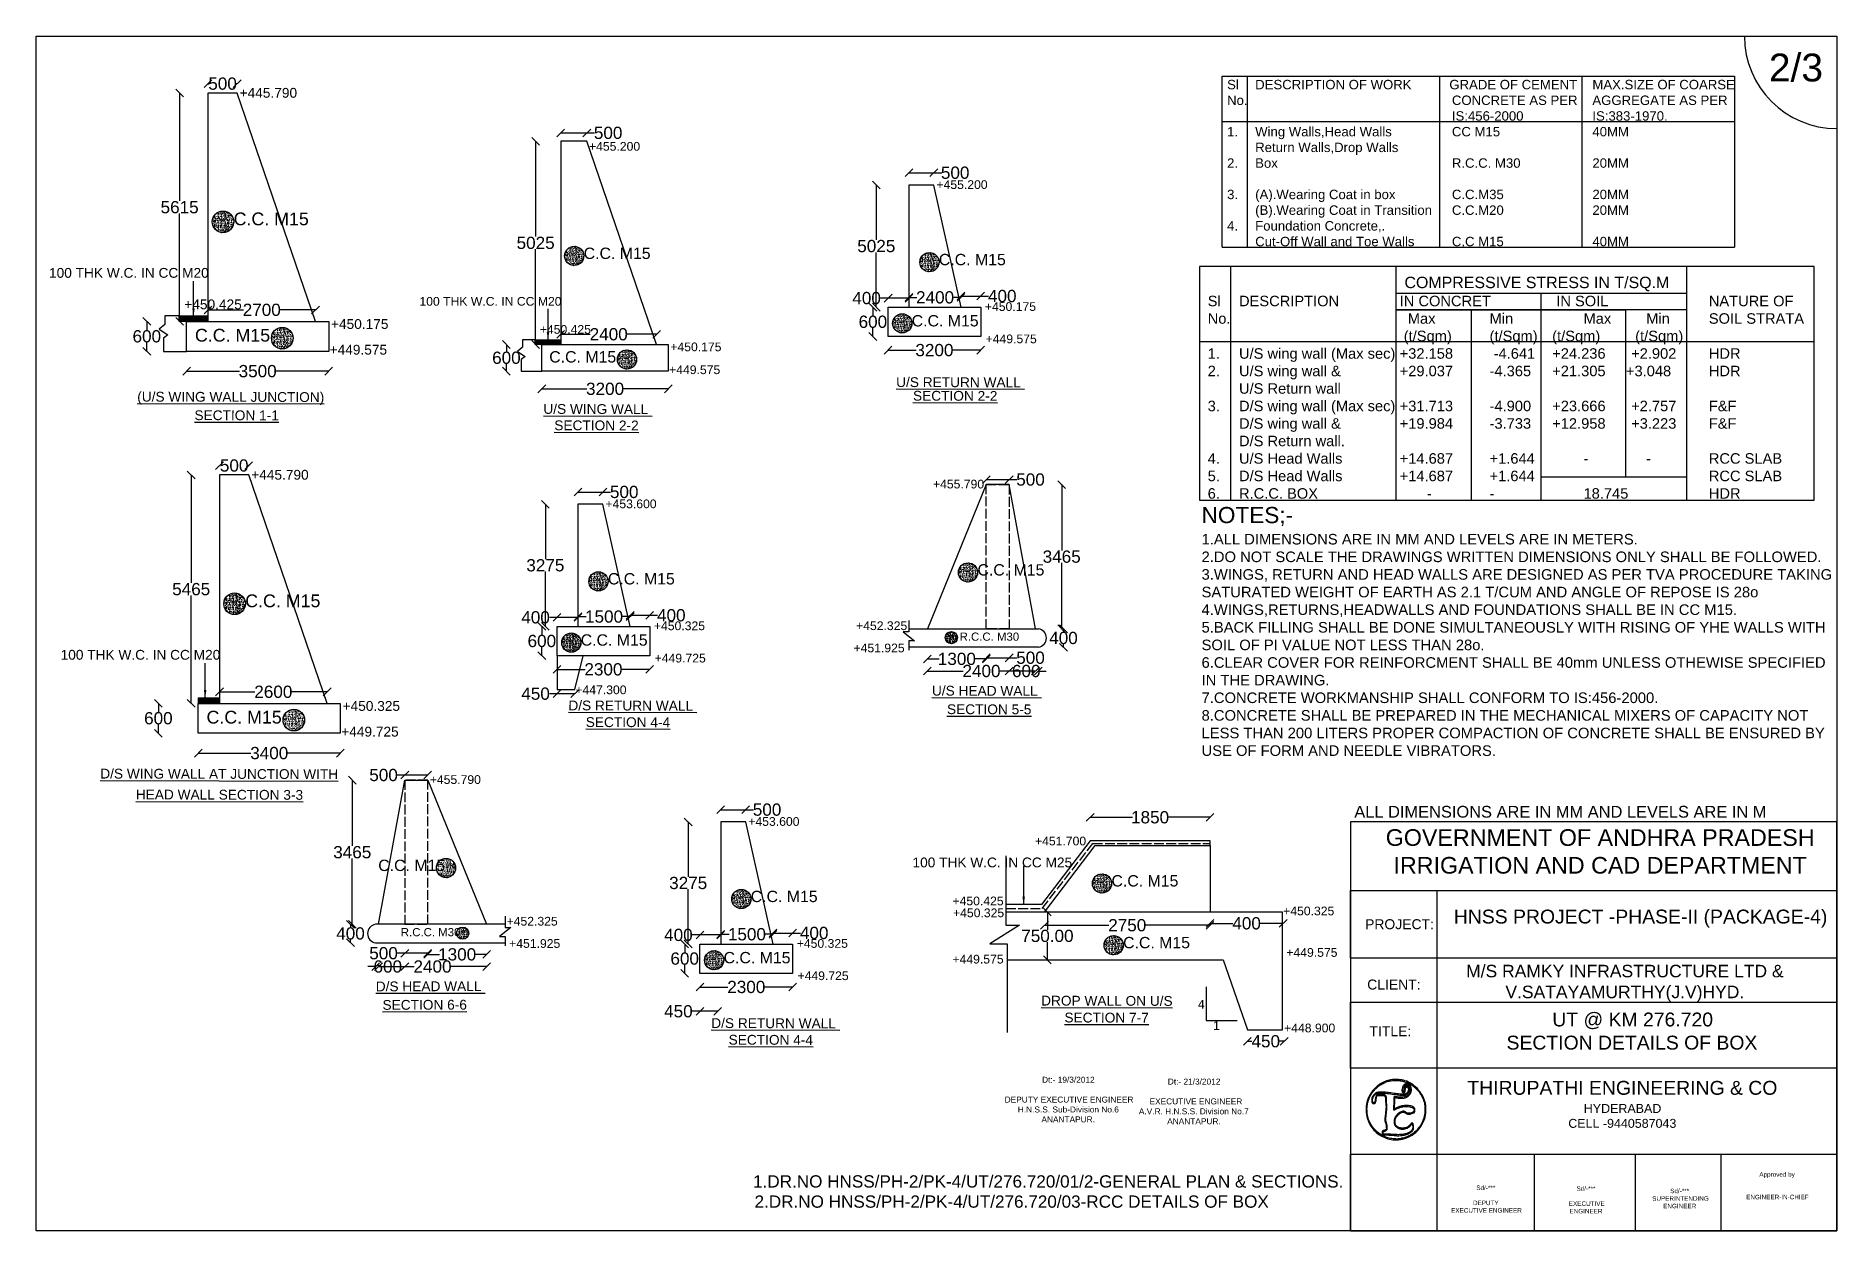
# Model space of a CAD drawing. Header units: millimetres. Extents: x 5124 to 6568637, y 2311 to 91879094.
# Drawn here: x 3810552 to 3832613, y 45942690 to 45957322 of the extents above; entities that cross this region are included whole.
import ezdxf

# ---------------------------------------------------------------- set-up
doc = ezdxf.new("R2010")
doc.units = ezdxf.units.MM
doc.header["$MEASUREMENT"] = 0
doc.linetypes.add('ACAD_ISO02W100', pattern=[15, 12, -3])
for name, color, linetype in [('DIMENSION', 7, 'Continuous'), ('DRAWING', 7, 'Continuous'), ('TEXT', 7, 'Continuous')]:
    doc.layers.add(name, color=color, linetype=linetype)
doc.styles.get("Standard").update_dxf_attribs({"font": 'arial.ttf', "height": 150})
doc.dimstyles.get("Standard").update_dxf_attribs({"dimtxt": 200, "dimasz": 110, "dimexe": 0.18, "dimexo": 0.0625, "dimgap": 0.09, "dimtad": 0, "dimtih": 1, "dimtoh": 1, "dimdec": 0, "dimzin": 0, "dimdsep": 46, "dimtxsty": 'Standard', "dimblk": 'OBLIQUE', "dimcen": 0.09, "dimse1": 1, "dimse2": 1, "dimadec": 0, "dimazin": 0, "dimtfac": 1, "dimtdec": 0, "dimtofl": 0, "dimtmove": 0, "dimatfit": 3, "dimfxl": 1, "dimtolj": 1, "dimtzin": 0, "dimarcsym": 0})

msp = doc.modelspace()

# ---------------------------------------------------------------- texts
at = {"layer": 'DRAWING', "attachment_point": 1}
for s, insert, char_height, width in [('{\\H1.3398x;Sl^IDESCRIPTION OF WORK^I       GRADE OF CEMENT ^IMAX.SIZE OF COARSE\\PNo.^I^I^I^I^I^I^I^I\\H0.99998x;CONCRETE AS PER ^IAGGREGATE AS PER\\P^I^I^I^I^I^I^I^IIS:456-2000^I^I^IIS:383-1970.\\P1.^IWing Walls,Head Walls ^I^I^ICC M15^I^I^I^I40MM\\P^IReturn Walls,Drop Walls\\P2.^IBox^I^I^I^I^I^I^IR.C.C. M30^I^I^I20MM\\P\\P3.^I(A).Wearing Coat in box^I^I^IC.C.M35\\H0.99998x;^I^I^I^I20MM\\H0.99998x;^I\\P^I(B).Wearing Coat in Transition^IC.C.M20^I^I^I^I20MM\\H0.99998x;\\P4.^IFoundation Concrete,.\\P^ICut-Off Wall and Toe Walls^I^IC.C M15^I^I^I^I40MM\\P\\H0.99999x;^I^I^I^I}', (3825142.1, 45956784.8), 86.054, 6207.546), ('{\\H1.4574x; ^I^I^I^I^I^I  COMPRESSIVE STRESS IN T/SQ.M\\P\\H0.91933x;Sl^IDESCRIPTION^I^I IN CONCRET^I^I IN SOIL^I^I^I^INATURE OF \\PNo.^I^I^I^I^I^I   Max^I^IMin^I^I^IMax^I^IMin^I^ISOIL STRATA\\P^I^I^I^I^I^I  (t/Sqm)^I^I(t/Sqm)^I(t/Sqm)^I     (t/Sqm)\\P\\H0.9999x;1.^IU/S wing wall (Max sec)\\H1.0001x;^I +32.158^I^I -4.641^I+24.236^I    +2.902^I^IHDR\\P\\H0.9999x;2.^IU/S wing wall & ^I^I \\H1.0001x;+29.037^I^I-4.365^I+21.305     +3.048 ^I^IHDR\\P^I\\H0.99992x;U/S Return wall \\P3.^ID/S wing wall \\H0.99996x;(Max sec)\\H1.0001x;^I +31.713^I^I-4.900^I+23.666^I    +2.757^I^IF&F\\P\\H0.99992x;^ID/S wing wall & ^I^I \\H1.0001x;+19.984^I^I-3.733^I+12.958^I    +3.223^I^I\\H0.99998x;F&F\\P\\H0.99996x;^ID/S Return wall.\\P4.^IU/S Head Walls ^I^I +14.687^I^I+1.644^I^I-^I^I-^I^IRCC SLAB\\P5.^ID/S Head Walls ^I^I +14.687^I^I+1.644^I^I-^I^I-^I^IRCC SLAB\\P\\H0.99992x;6.^IR.C.C. BOX^I^I^I^I-^I^I-^I^I^I18.745^I\\H0.99992x;^I^IHDR}', (3824904.5, 45954374.3), 95.914, 8578.397)]:
    msp.add_mtext(s, dxfattribs=dict(at, insert=insert, char_height=char_height, width=width))
at = {"layer": 'TEXT'}
for s, height, p in [('2/3', 341.3, (3831779.2, 45956765.3)), ('+445.790', 120, (3813046.1, 45956566)), ('+455.200', 106.79, (3817326.1, 45955917.3)), ('+455.200', 106.79, (3821582.1, 45955448.8)), (' C.C. M15  ', 156.123, (3812912.1, 45955004.4)), (' C.C. M15  ', 138.94, (3817206.9, 45954591.5)), (' C.C. M15  ', 138.94, (3821557.6, 45954515)), ('100 THK W.C. IN CC M20', 120, (3810711.6, 45954361.5)), ('+450.425', 120, (3812368.6, 45953975.6)), ('100 THK W.C. IN CC M20', 106.793, (3815248.6, 45954019.4)), ('+450.175', 106.79, (3822175.3, 45953955.3)), (' C.C. M15  ', 156.123, (3812438.1, 45953579.9)), ('+450.175', 120, (3814165.3, 45953735.2)), ('+450.425', 106.79, (3816723.2, 45953675.9)), (' C.C. M15  ', 138.94, (3821225.1, 45953765.5)), ('+449.575', 120, (3814148.6, 45953420.5)), ('+450.175', 106.79, (3818322.2, 45953461.9)), ('+449.575', 106.79, (3822184.5, 45953559.9)), (' C.C. M15  ', 138.94, (3816785, 45953323.8)), ('+449.575', 106.79, (3818307.3, 45953181.9)), ('+445.790', 120, (3813188.1, 45951889)), ('+455.790', 106.79, (3821539.5, 45951781.9)), ('+453.600', 106.79, (3817527.6, 45951539.8)), (' C.C. M15  ', 138.94, (3817503.1, 45950606)), (' C.C. M15  ', 138.94, (3822030.6, 45950715.5)), (' C.C. M15  ', 156.123, (3813054.1, 45950327.4)), (' C.C. M15  ', 138.94, (3817170.6, 45949856.5)), ('+450.325', 106.79, (3818120.8, 45950046.3)), ('+452.325', 106.79, (3820597.5, 45950047.4)), (' R.C.C. M30', 100, (3821826.6, 45949917)), ('100 THK W.C. IN CC M20', 120, (3810853.6, 45949684.5)), ('+449.725', 106.79, (3818130, 45949650.9)), ('+451.925', 106.79, (3820566, 45949774.9)), ('+447.300', 106.79, (3817159, 45949262.4)), ('+450.325', 120, (3814307.3, 45949058.2)), (' C.C. M15  ', 156.123, (3812580.1, 45948902.9)), ('+449.725', 120, (3814290.6, 45948743.5)), ('+455.790', 106.79, (3815375.4, 45948163.4)), ('+453.600', 106.79, (3819277.6, 45947650.3)), ('+451.700', 106.79, (3822789, 45947410.9)), (' C.C. M15  ', 138.94, (3814690.3, 45947097)), ('100 THK W.C. IN CC M25', 120, (3821288.6, 45947142.2)), (' C.C. M15  ', 138.94, (3823672.1, 45946907.5)), (' C.C. M15  ', 138.94, (3819253.1, 45946716.5)), ('+450.425', 106.79, (3821778.5, 45946676.9)), ('+452.325', 106.79, (3816316.2, 45946428.9)), ('+450.325', 106.79, (3821785, 45946531.4)), ('+450.325', 106.79, (3825829, 45946554.4)), (' R.C.C. M30', 100, (3814982, 45946298.5)), ('+451.925', 106.79, (3816347.7, 45946156.4)), ('+450.325', 106.79, (3819870.8, 45946156.8)), (' C.C. M15  ', 138.94, (3823814.6, 45946151)), (' C.C. M15  ', 138.94, (3818920.6, 45945967)), ('+449.575', 106.79, (3821778.1, 45945964.4)), ('+449.575', 106.79, (3825868, 45946046.4)), ('+449.725', 106.79, (3819880, 45945761.4)), ('4', 106.8, (3824785, 45945411.9)), ('1', 106.8, (3824970.7, 45945151.9)), ('+448.900', 106.79, (3825840.5, 45945121.9))]:
    msp.add_text(s, height=height, dxfattribs=at).set_placement(p)
for s, rotation, p in [('%%UU/S RETURN WALL ', 359.8588, (3821088, 45953023.9)), ('%%U(U/S WING WALL JUNCTION)', 359.8588, (3811791.9, 45952845.7)), ('%%USECTION 2-2', 359.8588, (3821294.4, 45952857.1)), ('%%USECTION 1-1', 359.8588, (3812492.7, 45952618.6)), ('%%UU/S WING WALL ', 359.8588, (3816766.5, 45952695.6)), ('%%USECTION 2-2', 359.8588, (3816900.5, 45952495.1)), ('%%UU/S HEAD WALL ', 359.8588, (3821526.6, 45949245.4)), ('%%UD/S RETURN WALL ', 359.8588, (3817073, 45949064.4)), ('%%USECTION 5-5', 359.8588, (3821711, 45949018.6)), ('%%USECTION 4-4', 359.8588, (3817285.9, 45948860.6)), ('%%UD/S WING WALL AT JUNCTION WITH', 359.8588, (3811339, 45948229.9)), ('%%UHEAD WALL SECTION 3-3', 359.8588, (3811774.3, 45947974.2)), ('%%UD/S HEAD WALL ', 0.1412, (3814713.8, 45945623.7)), ('%%UDROP WALL ON U/S', 359.8588, (3822864.1, 45945450)), ('%%USECTION 6-6', 0.1412, (3814796.6, 45945397.5)), ('%%USECTION 7-7', 359.8588, (3823149.3, 45945243.2)), ('%%UD/S RETURN WALL ', 359.8588, (3818823, 45945174.9)), ('%%USECTION 4-4', 359.8588, (3819035.9, 45944971.1))]:
    msp.add_text(s, height=120, rotation=rotation, dxfattribs=at).set_placement(p)
at = {"layer": 'TEXT', "attachment_point": 1}
for s, insert, char_height, width in [('NOTES;-\\P{\\H0.6537x;1.ALL DIMENSIONS ARE IN MM AND LEVELS ARE IN METERS.\\P2.DO NOT SCALE THE DRAWINGS WRITTEN DIMENSIONS ONLY SHALL BE FOLLOWED.\\P3.WINGS, RETURN AND HEAD WALLS ARE DESIGNED AS PER TVA PROCEDURE TAKING SATURATED WEIGHT OF EARTH AS 2.1 T/CUM AND ANGLE OF REPOSE IS 28o\\P4.WINGS,RETURNS,HEADWALLS AND FOUNDATIONS SHALL BE IN CC M15.\\P5.BACK FILLING SHALL BE DONE SIMULTANEOUSLY WITH RISING OF YHE WALLS WITH SOIL OF PI VALUE NOT LESS THAN 28o.\\P6.CLEAR COVER FOR REINFORCMENT SHALL BE 40mm UNLESS OTHEWISE SPECIFIED IN THE DRAWING.\\P7.CONCRETE WORKMANSHIP SHALL CONFORM TO IS:456-2000.\\P8.CONCRETE SHALL BE PREPARED IN THE MECHANICAL MIXERS OF CAPACITY NOT LESS THAN 200 LITERS PROPER COMPACTION OF CONCRETE SHALL BE ENSURED BY USE OF FORM AND NEEDLE VIBRATORS.}', (3824829.5, 45951555), 197.9714, 7746.434), ('ALL DIMENSIONS ARE IN MM AND LEVELS ARE IN M', (3826700.5, 45947894.8), 143.903, 5135.387), ('PROJECT:', (3826832.6, 45946506.8), 122.06, 1138.818), ('\\pi8.7095;M/S RAMKY INFRASTRUCTURE LTD &\\P\\pi489.7;V.SATAYAMURTHY(J.V)HYD.', (3828061.9, 45945948.6), 153.224, 3885.547), ('CLIENT:', (3826858.5, 45945768.1), 122.06, 1138.818), ('\\pi1667.4;UT @ KM 276.720\\P\\pi1106.6;SECTION DETAILS OF BOX', (3827458.7, 45945364), 169.891, 5273.877), ('TITLE:', (3826886.6, 45945196.1), 122.06, 661.859), ('\\pi885.14;Dt:- 19/3/2012\\P\\pi1200.9;\\P\\pi398.74; DEPUTY EXECUTIVE ENGINEER\\P\\pi588.16;H.N.S.S. Sub-Division No.6\\P\\pi877.46;ANANTAPUR.', (3821990.4, 45944577.7), 72.835, 2401.896), ('\\pi885.14;Dt:- 21/3/2012\\P\\pi1200.9;\\P\\pi605.1;  EXECUTIVE ENGINEER\\P\\pi530.38;A.V.R. H.N.S.S. Division No.7\\P\\pi877.46;ANANTAPUR.', (3823530.9, 45944555.2), 72.835, 2401.896), ('\\pi746.18;THIRUPATHI ENGINEERING & CO\\P\\pi2172.2;{\\H0.64302x;HYDERABAD\\P\\pi1982.3;CELL -9440587043}', (3827339.4, 45944527.1), 169.891, 5273.877), ('1.DR.NO HNSS/PH-2/PK-4/UT/276.720/01/2-GENERAL PLAN & SECTIONS.', (3819335.3, 45943371.3), 150, 7800.673), ('\\pi249.07;Approved by\\P\\pi455.54; \\P\\pi466.31;\\P\\pi87.94;ENGINEER-IN-CHIEF', (3831412.7, 45943410.1), 55.477, 932.615), ('\\pi1279.1;Sd/-***\\P\\pi1392.3;\\P\\pi1238.4;DEPUTY \\P\\pi949.2; EXECUTIVE ENGINEER', (3826915.9, 45943246.3), 55.477, 2784.561), ('\\pi1279.1;Sd/-***\\P\\pi1381.5; \\P\\pi1164; EXECUTIVE \\P\\pi1193.4;ENGINEER', (3828143.1, 45943237.4), 55.477, 2784.561), ('\\pi1279.1;Sd/-***\\P\\pi1037.3; SUPERINTENDING  \\P\\pi1193.4;ENGINEER', (3829290.7, 45943207.8), 55.477, 2784.561), ('2.DR.NO HNSS/PH-2/PK-4/UT/276.720/03-RCC DETAILS OF BOX', (3819353.8, 45943124.3), 150, 8015.336)]:
    msp.add_mtext(s, dxfattribs=dict(at, insert=insert, char_height=char_height, width=width))
at = {"layer": 'TEXT', "color": 7, "width": 5814.089, "attachment_point": 5}
for s, insert, char_height in [('GOVERNMENT OF ANDHRA PRADESH\\PIRRIGATION AND CAD DEPARTMENT', (3829712, 45947335.7), 203.869), ('HNSS PROJECT -PHASE-II (PACKAGE-4)', (3830207.5, 45946513.7), 169.891)]:
    msp.add_mtext(s, dxfattribs=dict(at, insert=insert, char_height=char_height))

# ---------------------------------------------------------------- blocks, each defined once
blk = doc.blocks.new('_Oblique')
at = {"color": 0, "linetype": 'ByBlock', "lineweight": -2}
blk.add_line((-0.5, -0.5), (0.5, 0.5), dxfattribs=at)
blk = doc.blocks.new('*D77')
at = {"layer": 'Defpoints', "color": 0, "transparency": 16777216}
for p in [(3812397, 45953460.5), (3814137, 45953460.5), (3814137, 45953217.5)]:
    blk.add_point(p, dxfattribs=at)
at = {"layer": 'DRAWING', "color": 0, "lineweight": -2, "transparency": 16777216}
for p, q in [((3812397, 45953217.5), (3813043.24015, 45953217.5)), ((3814137, 45953217.5), (3813490.75985, 45953217.5))]:
    blk.add_line(p, q, dxfattribs=at)
at = {"layer": 'DRAWING', "color": 0, "lineweight": -2, "transparency": 16777216, "xscale": 95, "yscale": 95, "zscale": 95, "rotation": 180}
blk.add_blockref('_Oblique', (3812397, 45953217.5), dxfattribs=at)
at = {"layer": 'DRAWING', "color": 0, "lineweight": -2, "transparency": 16777216, "xscale": 95, "yscale": 95, "zscale": 95}
blk.add_blockref('_Oblique', (3814137, 45953217.5), dxfattribs=at)
at = {"layer": 'DRAWING', "color": 0, "transparency": 16777216, "insert": (3813267, 45953217.5), "char_height": 150, "attachment_point": 5}
blk.add_mtext('\\A1;3500', dxfattribs=at)
blk = doc.blocks.new('*D78')
at = {"layer": 'Defpoints', "color": 0, "transparency": 16777216}
for p in [(3813976, 45953968), (3812658, 45953827), (3813976, 45953827)]:
    blk.add_point(p, dxfattribs=at)
at = {"layer": 'DRAWING', "color": 0, "lineweight": -2, "transparency": 16777216}
for p, q in [((3812658, 45953968), (3813092, 45953968)), ((3813976, 45953968), (3813542, 45953968))]:
    blk.add_line(p, q, dxfattribs=at)
at = {"layer": 'DRAWING', "color": 0, "lineweight": -2, "transparency": 16777216, "xscale": 95, "yscale": 95, "zscale": 95, "rotation": 180}
blk.add_blockref('_Oblique', (3812658, 45953968), dxfattribs=at)
at = {"layer": 'DRAWING', "color": 0, "lineweight": -2, "transparency": 16777216, "xscale": 95, "yscale": 95, "zscale": 95}
blk.add_blockref('_Oblique', (3813976, 45953968), dxfattribs=at)
at = {"layer": 'DRAWING', "color": 0, "transparency": 16777216, "insert": (3813317, 45953968), "char_height": 150, "attachment_point": 5}
blk.add_mtext('\\A1;2700', dxfattribs=at)
blk = doc.blocks.new('*D79')
at = {"layer": 'Defpoints', "color": 0, "transparency": 16777216}
for p in [(3812397, 45953827), (3811909, 45953460), (3812397, 45953460)]:
    blk.add_point(p, dxfattribs=at)
at = {"layer": 'DRAWING', "color": 0, "lineweight": -2, "transparency": 16777216}
for p, q in [((3811909, 45953827), (3811909, 45953720)), ((3811909, 45953460), (3811909, 45953567))]:
    blk.add_line(p, q, dxfattribs=at)
at = {"layer": 'DRAWING', "color": 0, "lineweight": -2, "transparency": 16777216, "xscale": 95, "yscale": 95, "zscale": 95}
for p, rotation in [((3811909, 45953827), 90), ((3811909, 45953460), 270)]:
    blk.add_blockref('_Oblique', p, dxfattribs=dict(at, rotation=rotation))
at = {"layer": 'DRAWING', "color": 0, "transparency": 16777216, "insert": (3811909, 45953644), "char_height": 150, "attachment_point": 5}
blk.add_mtext('\\A1;600', dxfattribs=at)
blk = doc.blocks.new('*D80')
at = {"layer": 'Defpoints', "color": 0, "transparency": 16777216}
for p in [(3812311, 45956624), (3812658, 45956624), (3812397, 45953827)]:
    blk.add_point(p, dxfattribs=at)
at = {"layer": 'DRAWING', "color": 0, "lineweight": -2, "transparency": 16777216}
for p, q in [((3812311, 45956624), (3812311, 45955302)), ((3812311, 45953827), (3812311, 45955149))]:
    blk.add_line(p, q, dxfattribs=at)
at = {"layer": 'DRAWING', "color": 0, "lineweight": -2, "transparency": 16777216, "xscale": 95, "yscale": 95, "zscale": 95}
for p, rotation in [((3812311, 45956624), 90), ((3812311, 45953827), 270)]:
    blk.add_blockref('_Oblique', p, dxfattribs=dict(at, rotation=rotation))
at = {"layer": 'DRAWING', "color": 0, "transparency": 16777216, "insert": (3812311, 45955225), "char_height": 150, "attachment_point": 5}
blk.add_mtext('\\A1;5615', dxfattribs=at)
blk = doc.blocks.new('*D81')
at = {"layer": 'Defpoints', "color": 0, "transparency": 16777216}
for p in [(3812658, 45956624), (3813016, 45956738), (3813016, 45956624)]:
    blk.add_point(p, dxfattribs=at)
at = {"layer": 'DRAWING', "color": 0, "lineweight": -2, "transparency": 16777216}
for p, q in [((3812658, 45956738), (3812671, 45956738)), ((3813016, 45956738), (3813002, 45956738))]:
    blk.add_line(p, q, dxfattribs=at)
at = {"layer": 'DRAWING', "color": 0, "lineweight": -2, "transparency": 16777216, "xscale": 95, "yscale": 95, "zscale": 95, "rotation": 180}
blk.add_blockref('_Oblique', (3812658, 45956738), dxfattribs=at)
at = {"layer": 'DRAWING', "color": 0, "lineweight": -2, "transparency": 16777216, "xscale": 95, "yscale": 95, "zscale": 95}
blk.add_blockref('_Oblique', (3813016, 45956738), dxfattribs=at)
at = {"layer": 'DRAWING', "color": 0, "transparency": 16777216, "insert": (3812837, 45956738), "char_height": 150, "attachment_point": 5}
blk.add_mtext('\\A1;500', dxfattribs=at)
blk = doc.blocks.new('*D82')
at = {"layer": 'Defpoints', "color": 0, "transparency": 16777216}
for p in [(3816748, 45953218), (3818297, 45953218), (3818297, 45953001)]:
    blk.add_point(p, dxfattribs=at)
at = {"layer": 'DRAWING', "color": 0, "lineweight": -2, "transparency": 16777216}
for p, q in [((3816748, 45953001), (3817299, 45953001)), ((3818297, 45953001), (3817747, 45953001))]:
    blk.add_line(p, q, dxfattribs=at)
at = {"layer": 'DRAWING', "color": 0, "lineweight": -2, "transparency": 16777216, "xscale": 95, "yscale": 95, "zscale": 95, "rotation": 180}
blk.add_blockref('_Oblique', (3816748, 45953001), dxfattribs=at)
at = {"layer": 'DRAWING', "color": 0, "lineweight": -2, "transparency": 16777216, "xscale": 95, "yscale": 95, "zscale": 95}
blk.add_blockref('_Oblique', (3818297, 45953001), dxfattribs=at)
at = {"layer": 'DRAWING', "color": 0, "transparency": 16777216, "insert": (3817523, 45953001), "char_height": 150, "attachment_point": 5}
blk.add_mtext('\\A1;3200', dxfattribs=at)
blk = doc.blocks.new('*D83')
at = {"layer": 'Defpoints', "color": 0, "transparency": 16777216}
for p in [(3816980, 45953544), (3818154, 45953669), (3818154, 45953544)]:
    blk.add_point(p, dxfattribs=at)
at = {"layer": 'DRAWING', "color": 0, "lineweight": -2, "transparency": 16777216}
for p, q in [((3816980, 45953669), (3817342, 45953669)), ((3818154, 45953669), (3817792, 45953669))]:
    blk.add_line(p, q, dxfattribs=at)
at = {"layer": 'DRAWING', "color": 0, "lineweight": -2, "transparency": 16777216, "xscale": 95, "yscale": 95, "zscale": 95, "rotation": 180}
blk.add_blockref('_Oblique', (3816980, 45953669), dxfattribs=at)
at = {"layer": 'DRAWING', "color": 0, "lineweight": -2, "transparency": 16777216, "xscale": 95, "yscale": 95, "zscale": 95}
blk.add_blockref('_Oblique', (3818154, 45953669), dxfattribs=at)
at = {"layer": 'DRAWING', "color": 0, "transparency": 16777216, "insert": (3817567, 45953669), "char_height": 150, "attachment_point": 5}
blk.add_mtext('\\A1;2400', dxfattribs=at)
blk = doc.blocks.new('*D84')
at = {"layer": 'Defpoints', "color": 0, "transparency": 16777216}
for p in [(3816748, 45953544), (3816314, 45953218), (3816748, 45953218)]:
    blk.add_point(p, dxfattribs=at)
at = {"layer": 'DRAWING', "color": 0, "lineweight": -2, "transparency": 16777216}
for p, q in [((3816314, 45953544), (3816314, 45953457)), ((3816314, 45953218), (3816314, 45953304))]:
    blk.add_line(p, q, dxfattribs=at)
at = {"layer": 'DRAWING', "color": 0, "lineweight": -2, "transparency": 16777216, "xscale": 95, "yscale": 95, "zscale": 95}
for p, rotation in [((3816314, 45953544), 90), ((3816314, 45953218), 270)]:
    blk.add_blockref('_Oblique', p, dxfattribs=dict(at, rotation=rotation))
at = {"layer": 'DRAWING', "color": 0, "transparency": 16777216, "insert": (3816314, 45953381), "char_height": 150, "attachment_point": 5}
blk.add_mtext('\\A1;600', dxfattribs=at)
blk = doc.blocks.new('*D85')
at = {"layer": 'Defpoints', "color": 0, "transparency": 16777216}
for p in [(3816672, 45956032), (3816980, 45956032), (3816748, 45953544)]:
    blk.add_point(p, dxfattribs=at)
at = {"layer": 'DRAWING', "color": 0, "lineweight": -2, "transparency": 16777216}
for p, q in [((3816672, 45956032), (3816672, 45954865)), ((3816672, 45953544), (3816672, 45954711))]:
    blk.add_line(p, q, dxfattribs=at)
at = {"layer": 'DRAWING', "color": 0, "lineweight": -2, "transparency": 16777216, "xscale": 95, "yscale": 95, "zscale": 95}
for p, rotation in [((3816672, 45956032), 90), ((3816672, 45953544), 270)]:
    blk.add_blockref('_Oblique', p, dxfattribs=dict(at, rotation=rotation))
at = {"layer": 'DRAWING', "color": 0, "transparency": 16777216, "insert": (3816672, 45954788), "char_height": 150, "attachment_point": 5}
blk.add_mtext('\\A1;5025', dxfattribs=at)
blk = doc.blocks.new('*D86')
at = {"layer": 'Defpoints', "color": 0, "transparency": 16777216}
for p in [(3816980, 45956032), (3817299, 45956135), (3817299, 45956032)]:
    blk.add_point(p, dxfattribs=at)
at = {"layer": 'DRAWING', "color": 0, "lineweight": -2, "transparency": 16777216}
for p, q in [((3816980, 45956135), (3817299, 45956135)), ((3817299, 45956135), (3817394, 45956135))]:
    blk.add_line(p, q, dxfattribs=at)
at = {"layer": 'DRAWING', "color": 0, "lineweight": -2, "transparency": 16777216, "xscale": 95, "yscale": 95, "zscale": 95, "rotation": 180}
blk.add_blockref('_Oblique', (3816980, 45956135), dxfattribs=at)
at = {"layer": 'DRAWING', "color": 0, "lineweight": -2, "transparency": 16777216, "xscale": 95, "yscale": 95, "zscale": 95}
blk.add_blockref('_Oblique', (3817299, 45956135), dxfattribs=at)
at = {"layer": 'DRAWING', "color": 0, "transparency": 16777216, "insert": (3817560, 45956135), "char_height": 150, "attachment_point": 5}
blk.add_mtext('\\A1;500', dxfattribs=at)
blk = doc.blocks.new('*D88')
at = {"layer": 'Defpoints', "color": 0, "transparency": 16777216}
for p in [(3820989.5, 45953642.5), (3822124.5, 45953642.5), (3822124.5, 45953475)]:
    blk.add_point(p, dxfattribs=at)
at = {"layer": 'DRAWING', "color": 0, "lineweight": -2, "transparency": 16777216}
for p, q in [((3820989.5, 45953475), (3821333.24015, 45953475)), ((3822124.5, 45953475), (3821780.75985, 45953475))]:
    blk.add_line(p, q, dxfattribs=at)
at = {"layer": 'DRAWING', "color": 0, "lineweight": -2, "transparency": 16777216, "xscale": 95, "yscale": 95, "zscale": 95, "rotation": 180}
blk.add_blockref('_Oblique', (3820989.5, 45953475), dxfattribs=at)
at = {"layer": 'DRAWING', "color": 0, "lineweight": -2, "transparency": 16777216, "xscale": 95, "yscale": 95, "zscale": 95}
blk.add_blockref('_Oblique', (3822124.5, 45953475), dxfattribs=at)
at = {"layer": 'DRAWING', "color": 0, "transparency": 16777216, "insert": (3821557, 45953475), "char_height": 150, "attachment_point": 5}
blk.add_mtext('\\A1;3200', dxfattribs=at)
blk = doc.blocks.new('*D89')
at = {"layer": 'Defpoints', "color": 0, "transparency": 16777216}
for p in [(3821245, 45954002), (3821884, 45954121), (3821884, 45954002)]:
    blk.add_point(p, dxfattribs=at)
at = {"layer": 'DRAWING', "color": 0, "lineweight": -2, "transparency": 16777216}
for p, q in [((3821245, 45954121), (3821340, 45954121)), ((3821884, 45954121), (3821790, 45954121))]:
    blk.add_line(p, q, dxfattribs=at)
at = {"layer": 'DRAWING', "color": 0, "lineweight": -2, "transparency": 16777216, "xscale": 95, "yscale": 95, "zscale": 95, "rotation": 180}
blk.add_blockref('_Oblique', (3821245, 45954121), dxfattribs=at)
at = {"layer": 'DRAWING', "color": 0, "lineweight": -2, "transparency": 16777216, "xscale": 95, "yscale": 95, "zscale": 95}
blk.add_blockref('_Oblique', (3821884, 45954121), dxfattribs=at)
at = {"layer": 'DRAWING', "color": 0, "transparency": 16777216, "insert": (3821565, 45954121), "char_height": 150, "attachment_point": 5}
blk.add_mtext('\\A1;2400', dxfattribs=at)
blk = doc.blocks.new('*D90')
at = {"layer": 'Defpoints', "color": 0, "transparency": 16777216}
for p in [(3821884, 45954002), (3822124, 45954137), (3822124, 45954002)]:
    blk.add_point(p, dxfattribs=at)
at = {"layer": 'DRAWING', "color": 0, "lineweight": -2, "transparency": 16777216}
for p, q in [((3821884, 45954137), (3822124, 45954137)), ((3822124, 45954137), (3822220, 45954137))]:
    blk.add_line(p, q, dxfattribs=at)
at = {"layer": 'DRAWING', "color": 0, "lineweight": -2, "transparency": 16777216, "xscale": 95, "yscale": 95, "zscale": 95, "rotation": 180}
blk.add_blockref('_Oblique', (3821884, 45954137), dxfattribs=at)
at = {"layer": 'DRAWING', "color": 0, "lineweight": -2, "transparency": 16777216, "xscale": 95, "yscale": 95, "zscale": 95}
blk.add_blockref('_Oblique', (3822124, 45954137), dxfattribs=at)
at = {"layer": 'DRAWING', "color": 0, "transparency": 16777216, "insert": (3822388, 45954137), "char_height": 150, "attachment_point": 5}
blk.add_mtext('\\A1;400', dxfattribs=at)
blk = doc.blocks.new('*D91')
at = {"layer": 'Defpoints', "color": 0, "transparency": 16777216}
for p in [(3820990, 45954112), (3820990, 45954002), (3821245, 45954002)]:
    blk.add_point(p, dxfattribs=at)
at = {"layer": 'DRAWING', "color": 0, "lineweight": -2, "transparency": 16777216}
for p, q in [((3820990, 45954112), (3820894, 45954112)), ((3821245, 45954112), (3820990, 45954112))]:
    blk.add_line(p, q, dxfattribs=at)
at = {"layer": 'DRAWING', "color": 0, "lineweight": -2, "transparency": 16777216, "xscale": 95, "yscale": 95, "zscale": 95, "rotation": 180}
blk.add_blockref('_Oblique', (3820990, 45954112), dxfattribs=at)
at = {"layer": 'DRAWING', "color": 0, "lineweight": -2, "transparency": 16777216, "xscale": 95, "yscale": 95, "zscale": 95}
blk.add_blockref('_Oblique', (3821245, 45954112), dxfattribs=at)
at = {"layer": 'DRAWING', "color": 0, "transparency": 16777216, "insert": (3820726, 45954112), "char_height": 150, "attachment_point": 5}
blk.add_mtext('\\A1;400', dxfattribs=at)
blk = doc.blocks.new('*D92')
at = {"layer": 'Defpoints', "color": 0, "transparency": 16777216}
for p in [(3820993, 45954002), (3820803, 45953642), (3820990, 45953642)]:
    blk.add_point(p, dxfattribs=at)
at = {"layer": 'DRAWING', "color": 0, "lineweight": -2, "transparency": 16777216}
for p, q in [((3820803, 45954002), (3820803, 45953899)), ((3820803, 45953642), (3820803, 45953745))]:
    blk.add_line(p, q, dxfattribs=at)
at = {"layer": 'DRAWING', "color": 0, "lineweight": -2, "transparency": 16777216, "xscale": 95, "yscale": 95, "zscale": 95}
for p, rotation in [((3820803, 45954002), 90), ((3820803, 45953642), 270)]:
    blk.add_blockref('_Oblique', p, dxfattribs=dict(at, rotation=rotation))
at = {"layer": 'DRAWING', "color": 0, "transparency": 16777216, "insert": (3820803, 45953822), "char_height": 150, "attachment_point": 5}
blk.add_mtext('\\A1;600', dxfattribs=at)
blk = doc.blocks.new('*D93')
at = {"layer": 'Defpoints', "color": 0, "transparency": 16777216}
for p in [(3820845, 45955496), (3821245, 45955496), (3821245, 45954002)]:
    blk.add_point(p, dxfattribs=at)
at = {"layer": 'DRAWING', "color": 0, "lineweight": -2, "transparency": 16777216}
for p, q in [((3820845, 45955496), (3820845, 45954826)), ((3820845, 45954002), (3820845, 45954672))]:
    blk.add_line(p, q, dxfattribs=at)
at = {"layer": 'DRAWING', "color": 0, "lineweight": -2, "transparency": 16777216, "xscale": 95, "yscale": 95, "zscale": 95}
for p, rotation in [((3820845, 45955496), 90), ((3820845, 45954002), 270)]:
    blk.add_blockref('_Oblique', p, dxfattribs=dict(at, rotation=rotation))
at = {"layer": 'DRAWING', "color": 0, "transparency": 16777216, "insert": (3820845, 45954749), "char_height": 150, "attachment_point": 5}
blk.add_mtext('\\A1;5025', dxfattribs=at)
blk = doc.blocks.new('*D94')
at = {"layer": 'Defpoints', "color": 0, "transparency": 16777216}
for p in [(3821245, 45955496), (3821550, 45955647), (3821550, 45955496)]:
    blk.add_point(p, dxfattribs=at)
at = {"layer": 'DRAWING', "color": 0, "lineweight": -2, "transparency": 16777216}
for p, q in [((3821245, 45955647), (3821550, 45955647)), ((3821550, 45955647), (3821646, 45955647))]:
    blk.add_line(p, q, dxfattribs=at)
at = {"layer": 'DRAWING', "color": 0, "lineweight": -2, "transparency": 16777216, "xscale": 95, "yscale": 95, "zscale": 95, "rotation": 180}
blk.add_blockref('_Oblique', (3821245, 45955647), dxfattribs=at)
at = {"layer": 'DRAWING', "color": 0, "lineweight": -2, "transparency": 16777216, "xscale": 95, "yscale": 95, "zscale": 95}
blk.add_blockref('_Oblique', (3821550, 45955647), dxfattribs=at)
at = {"layer": 'DRAWING', "color": 0, "transparency": 16777216, "insert": (3821811, 45955647), "char_height": 150, "attachment_point": 5}
blk.add_mtext('\\A1;500', dxfattribs=at)
blk = doc.blocks.new('*D95')
at = {"layer": 'Defpoints', "color": 0, "transparency": 16777216}
for p in [(3812539, 45948783.5), (3814279, 45948783.5), (3814279, 45948540.5)]:
    blk.add_point(p, dxfattribs=at)
at = {"layer": 'DRAWING', "color": 0, "lineweight": -2, "transparency": 16777216}
for p, q in [((3812539, 45948540.5), (3813185.24015, 45948540.5)), ((3814279, 45948540.5), (3813632.75985, 45948540.5))]:
    blk.add_line(p, q, dxfattribs=at)
at = {"layer": 'DRAWING', "color": 0, "lineweight": -2, "transparency": 16777216, "xscale": 95, "yscale": 95, "zscale": 95, "rotation": 180}
blk.add_blockref('_Oblique', (3812539, 45948540.5), dxfattribs=at)
at = {"layer": 'DRAWING', "color": 0, "lineweight": -2, "transparency": 16777216, "xscale": 95, "yscale": 95, "zscale": 95}
blk.add_blockref('_Oblique', (3814279, 45948540.5), dxfattribs=at)
at = {"layer": 'DRAWING', "color": 0, "transparency": 16777216, "insert": (3813409, 45948540.5), "char_height": 150, "attachment_point": 5}
blk.add_mtext('\\A1;3400', dxfattribs=at)
blk = doc.blocks.new('*D96')
at = {"layer": 'Defpoints', "color": 0, "transparency": 16777216}
for p in [(3812800, 45949150), (3814118, 45949291), (3814118, 45949150)]:
    blk.add_point(p, dxfattribs=at)
at = {"layer": 'DRAWING', "color": 0, "lineweight": -2, "transparency": 16777216}
for p, q in [((3812800, 45949291), (3813234, 45949291)), ((3814118, 45949291), (3813684, 45949291))]:
    blk.add_line(p, q, dxfattribs=at)
at = {"layer": 'DRAWING', "color": 0, "lineweight": -2, "transparency": 16777216, "xscale": 95, "yscale": 95, "zscale": 95, "rotation": 180}
blk.add_blockref('_Oblique', (3812800, 45949291), dxfattribs=at)
at = {"layer": 'DRAWING', "color": 0, "lineweight": -2, "transparency": 16777216, "xscale": 95, "yscale": 95, "zscale": 95}
blk.add_blockref('_Oblique', (3814118, 45949291), dxfattribs=at)
at = {"layer": 'DRAWING', "color": 0, "transparency": 16777216, "insert": (3813459, 45949291), "char_height": 150, "attachment_point": 5}
blk.add_mtext('\\A1;2600', dxfattribs=at)
blk = doc.blocks.new('*D97')
at = {"layer": 'Defpoints', "color": 0, "transparency": 16777216}
for p in [(3812539, 45949150), (3812051, 45948784), (3812539, 45948784)]:
    blk.add_point(p, dxfattribs=at)
at = {"layer": 'DRAWING', "color": 0, "lineweight": -2, "transparency": 16777216}
for p, q in [((3812051, 45949150), (3812051, 45949043)), ((3812051, 45948784), (3812051, 45948890))]:
    blk.add_line(p, q, dxfattribs=at)
at = {"layer": 'DRAWING', "color": 0, "lineweight": -2, "transparency": 16777216, "xscale": 95, "yscale": 95, "zscale": 95}
for p, rotation in [((3812051, 45949150), 90), ((3812051, 45948784), 270)]:
    blk.add_blockref('_Oblique', p, dxfattribs=dict(at, rotation=rotation))
at = {"layer": 'DRAWING', "color": 0, "transparency": 16777216, "insert": (3812051, 45948967), "char_height": 150, "attachment_point": 5}
blk.add_mtext('\\A1;600', dxfattribs=at)
blk = doc.blocks.new('*D98')
at = {"layer": 'Defpoints', "color": 0, "transparency": 16777216}
for p in [(3812453, 45951946), (3812800, 45951946), (3812539, 45949150)]:
    blk.add_point(p, dxfattribs=at)
at = {"layer": 'DRAWING', "color": 0, "lineweight": -2, "transparency": 16777216}
for p, q in [((3812453, 45951946), (3812453, 45950625)), ((3812453, 45949150), (3812453, 45950472))]:
    blk.add_line(p, q, dxfattribs=at)
at = {"layer": 'DRAWING', "color": 0, "lineweight": -2, "transparency": 16777216, "xscale": 95, "yscale": 95, "zscale": 95}
for p, rotation in [((3812453, 45951946), 90), ((3812453, 45949150), 270)]:
    blk.add_blockref('_Oblique', p, dxfattribs=dict(at, rotation=rotation))
at = {"layer": 'DRAWING', "color": 0, "transparency": 16777216, "insert": (3812453, 45950548), "char_height": 150, "attachment_point": 5}
blk.add_mtext('\\A1;5465', dxfattribs=at)
blk = doc.blocks.new('*D99')
at = {"layer": 'Defpoints', "color": 0, "transparency": 16777216}
for p in [(3813158, 45952062), (3812800, 45951946), (3813158, 45951946)]:
    blk.add_point(p, dxfattribs=at)
at = {"layer": 'DRAWING', "color": 0, "lineweight": -2, "transparency": 16777216}
for p, q in [((3812800, 45952062), (3812813, 45952062)), ((3813158, 45952062), (3813144, 45952062))]:
    blk.add_line(p, q, dxfattribs=at)
at = {"layer": 'DRAWING', "color": 0, "lineweight": -2, "transparency": 16777216, "xscale": 95, "yscale": 95, "zscale": 95, "rotation": 180}
blk.add_blockref('_Oblique', (3812800, 45952062), dxfattribs=at)
at = {"layer": 'DRAWING', "color": 0, "lineweight": -2, "transparency": 16777216, "xscale": 95, "yscale": 95, "zscale": 95}
blk.add_blockref('_Oblique', (3813158, 45952062), dxfattribs=at)
at = {"layer": 'DRAWING', "color": 0, "transparency": 16777216, "insert": (3812979, 45952062), "char_height": 150, "attachment_point": 5}
blk.add_mtext('\\A1;500', dxfattribs=at)
blk = doc.blocks.new('*D100')
at = {"layer": 'Defpoints', "color": 0, "transparency": 16777216}
for p in [(3816935, 45949733.5), (3818070, 45949733.5), (3818070, 45949566)]:
    blk.add_point(p, dxfattribs=at)
at = {"layer": 'DRAWING', "color": 0, "lineweight": -2, "transparency": 16777216}
for p, q in [((3816935, 45949566), (3817277.41, 45949566)), ((3818070, 45949566), (3817727.59, 45949566))]:
    blk.add_line(p, q, dxfattribs=at)
at = {"layer": 'DRAWING', "color": 0, "lineweight": -2, "transparency": 16777216, "xscale": 95, "yscale": 95, "zscale": 95, "rotation": 180}
blk.add_blockref('_Oblique', (3816935, 45949566), dxfattribs=at)
at = {"layer": 'DRAWING', "color": 0, "lineweight": -2, "transparency": 16777216, "xscale": 95, "yscale": 95, "zscale": 95}
blk.add_blockref('_Oblique', (3818070, 45949566), dxfattribs=at)
at = {"layer": 'DRAWING', "color": 0, "transparency": 16777216, "insert": (3817502.5, 45949566), "char_height": 150, "attachment_point": 5}
blk.add_mtext('\\A1;2300', dxfattribs=at)
blk = doc.blocks.new('*D101')
at = {"layer": 'Defpoints', "color": 0, "transparency": 16777216}
for p in [(3817830, 45950212), (3817190, 45950092), (3817830, 45950092)]:
    blk.add_point(p, dxfattribs=at)
at = {"layer": 'DRAWING', "color": 0, "lineweight": -2, "transparency": 16777216}
for p, q in [((3817190, 45950212), (3817293, 45950212)), ((3817830, 45950212), (3817727, 45950212))]:
    blk.add_line(p, q, dxfattribs=at)
at = {"layer": 'DRAWING', "color": 0, "lineweight": -2, "transparency": 16777216, "xscale": 95, "yscale": 95, "zscale": 95, "rotation": 180}
blk.add_blockref('_Oblique', (3817190, 45950212), dxfattribs=at)
at = {"layer": 'DRAWING', "color": 0, "lineweight": -2, "transparency": 16777216, "xscale": 95, "yscale": 95, "zscale": 95}
blk.add_blockref('_Oblique', (3817830, 45950212), dxfattribs=at)
at = {"layer": 'DRAWING', "color": 0, "transparency": 16777216, "insert": (3817510, 45950212), "char_height": 150, "attachment_point": 5}
blk.add_mtext('\\A1;1500', dxfattribs=at)
blk = doc.blocks.new('*D102')
at = {"layer": 'Defpoints', "color": 0, "transparency": 16777216}
for p in [(3818070, 45950228), (3817830, 45950092), (3818070, 45950092)]:
    blk.add_point(p, dxfattribs=at)
at = {"layer": 'DRAWING', "color": 0, "lineweight": -2, "transparency": 16777216}
for p, q in [((3817830, 45950228), (3818070, 45950228)), ((3818070, 45950228), (3818165, 45950228))]:
    blk.add_line(p, q, dxfattribs=at)
at = {"layer": 'DRAWING', "color": 0, "lineweight": -2, "transparency": 16777216, "xscale": 95, "yscale": 95, "zscale": 95, "rotation": 180}
blk.add_blockref('_Oblique', (3817830, 45950228), dxfattribs=at)
at = {"layer": 'DRAWING', "color": 0, "lineweight": -2, "transparency": 16777216, "xscale": 95, "yscale": 95, "zscale": 95}
blk.add_blockref('_Oblique', (3818070, 45950228), dxfattribs=at)
at = {"layer": 'DRAWING', "color": 0, "transparency": 16777216, "insert": (3818334, 45950228), "char_height": 150, "attachment_point": 5}
blk.add_mtext('\\A1;400', dxfattribs=at)
blk = doc.blocks.new('*D103')
at = {"layer": 'Defpoints', "color": 0, "transparency": 16777216}
for p in [(3816935, 45950203), (3816935, 45950092), (3817190, 45950092)]:
    blk.add_point(p, dxfattribs=at)
at = {"layer": 'DRAWING', "color": 0, "lineweight": -2, "transparency": 16777216}
for p, q in [((3816935, 45950203), (3816840, 45950203)), ((3817190, 45950203), (3816935, 45950203))]:
    blk.add_line(p, q, dxfattribs=at)
at = {"layer": 'DRAWING', "color": 0, "lineweight": -2, "transparency": 16777216, "xscale": 95, "yscale": 95, "zscale": 95, "rotation": 180}
blk.add_blockref('_Oblique', (3816935, 45950203), dxfattribs=at)
at = {"layer": 'DRAWING', "color": 0, "lineweight": -2, "transparency": 16777216, "xscale": 95, "yscale": 95, "zscale": 95}
blk.add_blockref('_Oblique', (3817190, 45950203), dxfattribs=at)
at = {"layer": 'DRAWING', "color": 0, "transparency": 16777216, "insert": (3816671, 45950203), "char_height": 150, "attachment_point": 5}
blk.add_mtext('\\A1;400', dxfattribs=at)
blk = doc.blocks.new('*D104')
at = {"layer": 'Defpoints', "color": 0, "transparency": 16777216}
for p in [(3816938, 45950092), (3816748, 45949734), (3816935, 45949734)]:
    blk.add_point(p, dxfattribs=at)
at = {"layer": 'DRAWING', "color": 0, "lineweight": -2, "transparency": 16777216}
for p, q in [((3816748, 45950092), (3816748, 45949990)), ((3816748, 45949734), (3816748, 45949836))]:
    blk.add_line(p, q, dxfattribs=at)
at = {"layer": 'DRAWING', "color": 0, "lineweight": -2, "transparency": 16777216, "xscale": 95, "yscale": 95, "zscale": 95}
for p, rotation in [((3816748, 45950092), 90), ((3816748, 45949734), 270)]:
    blk.add_blockref('_Oblique', p, dxfattribs=dict(at, rotation=rotation))
at = {"layer": 'DRAWING', "color": 0, "transparency": 16777216, "insert": (3816748, 45949913), "char_height": 150, "attachment_point": 5}
blk.add_mtext('\\A1;600', dxfattribs=at)
blk = doc.blocks.new('*D105')
at = {"layer": 'Defpoints', "color": 0, "transparency": 16777216}
for p in [(3816791, 45951588), (3817190, 45951588), (3817190, 45950092)]:
    blk.add_point(p, dxfattribs=at)
at = {"layer": 'DRAWING', "color": 0, "lineweight": -2, "transparency": 16777216}
for p, q in [((3816791, 45951588), (3816791, 45950917)), ((3816791, 45950092), (3816791, 45950763))]:
    blk.add_line(p, q, dxfattribs=at)
at = {"layer": 'DRAWING', "color": 0, "lineweight": -2, "transparency": 16777216, "xscale": 95, "yscale": 95, "zscale": 95}
for p, rotation in [((3816791, 45951588), 90), ((3816791, 45950092), 270)]:
    blk.add_blockref('_Oblique', p, dxfattribs=dict(at, rotation=rotation))
at = {"layer": 'DRAWING', "color": 0, "transparency": 16777216, "insert": (3816791, 45950840), "char_height": 150, "attachment_point": 5}
blk.add_mtext('\\A1;3275', dxfattribs=at)
blk = doc.blocks.new('*D106')
at = {"layer": 'Defpoints', "color": 0, "transparency": 16777216}
for p in [(3817190, 45951588), (3817496, 45951738), (3817496, 45951588)]:
    blk.add_point(p, dxfattribs=at)
at = {"layer": 'DRAWING', "color": 0, "lineweight": -2, "transparency": 16777216}
for p, q in [((3817190, 45951738), (3817496, 45951738)), ((3817496, 45951738), (3817591, 45951738))]:
    blk.add_line(p, q, dxfattribs=at)
at = {"layer": 'DRAWING', "color": 0, "lineweight": -2, "transparency": 16777216, "xscale": 95, "yscale": 95, "zscale": 95, "rotation": 180}
blk.add_blockref('_Oblique', (3817190, 45951738), dxfattribs=at)
at = {"layer": 'DRAWING', "color": 0, "lineweight": -2, "transparency": 16777216, "xscale": 95, "yscale": 95, "zscale": 95}
blk.add_blockref('_Oblique', (3817496, 45951738), dxfattribs=at)
at = {"layer": 'DRAWING', "color": 0, "transparency": 16777216, "insert": (3817757, 45951738), "char_height": 150, "attachment_point": 5}
blk.add_mtext('\\A1;500', dxfattribs=at)
blk = doc.blocks.new('*D107')
at = {"layer": 'Defpoints', "color": 0, "transparency": 16777216}
for p in [(3816935, 45949320), (3817152, 45949320), (3816935, 45949268)]:
    blk.add_point(p, dxfattribs=at)
at = {"layer": 'DRAWING', "color": 0, "lineweight": -2, "transparency": 16777216}
for p, q in [((3816935, 45949268), (3816840, 45949268)), ((3817152, 45949268), (3816935, 45949268))]:
    blk.add_line(p, q, dxfattribs=at)
at = {"layer": 'DRAWING', "color": 0, "lineweight": -2, "transparency": 16777216, "xscale": 95, "yscale": 95, "zscale": 95, "rotation": 180}
blk.add_blockref('_Oblique', (3816935, 45949268), dxfattribs=at)
at = {"layer": 'DRAWING', "color": 0, "lineweight": -2, "transparency": 16777216, "xscale": 95, "yscale": 95, "zscale": 95}
blk.add_blockref('_Oblique', (3817152, 45949268), dxfattribs=at)
at = {"layer": 'DRAWING', "color": 0, "transparency": 16777216, "insert": (3816671, 45949268), "char_height": 150, "attachment_point": 5}
blk.add_mtext('\\A1;450', dxfattribs=at)
blk = doc.blocks.new('*D108')
at = {"layer": 'Defpoints', "color": 0, "transparency": 16777216}
for p in [(3821471.5, 45950063), (3822192, 45950063), (3822192, 45949694)]:
    blk.add_point(p, dxfattribs=at)
at = {"layer": 'DRAWING', "color": 0, "lineweight": -2, "transparency": 16777216}
for p, q in [((3821471.5, 45949694), (3821614.999, 45949694)), ((3822192, 45949694), (3822048.501, 45949694))]:
    blk.add_line(p, q, dxfattribs=at)
at = {"layer": 'DRAWING', "color": 0, "lineweight": -2, "transparency": 16777216, "xscale": 95, "yscale": 95, "zscale": 95, "rotation": 180}
blk.add_blockref('_Oblique', (3821471.5, 45949694), dxfattribs=at)
at = {"layer": 'DRAWING', "color": 0, "lineweight": -2, "transparency": 16777216, "xscale": 95, "yscale": 95, "zscale": 95}
blk.add_blockref('_Oblique', (3822192, 45949694), dxfattribs=at)
at = {"layer": 'DRAWING', "color": 0, "transparency": 16777216, "insert": (3821831.75, 45949694), "char_height": 150, "attachment_point": 5}
blk.add_mtext('\\A1;1300', dxfattribs=at)
blk = doc.blocks.new('*D109')
at = {"layer": 'Defpoints', "color": 0, "transparency": 16777216}
for p in [(3822192, 45950063), (3822473, 45950063), (3822473, 45949708)]:
    blk.add_point(p, dxfattribs=at)
at = {"layer": 'DRAWING', "color": 0, "lineweight": -2, "transparency": 16777216}
for p, q in [((3822192, 45949708), (3822473, 45949708)), ((3822473, 45949708), (3822568, 45949708))]:
    blk.add_line(p, q, dxfattribs=at)
at = {"layer": 'DRAWING', "color": 0, "lineweight": -2, "transparency": 16777216, "xscale": 95, "yscale": 95, "zscale": 95, "rotation": 180}
blk.add_blockref('_Oblique', (3822192, 45949708), dxfattribs=at)
at = {"layer": 'DRAWING', "color": 0, "lineweight": -2, "transparency": 16777216, "xscale": 95, "yscale": 95, "zscale": 95}
blk.add_blockref('_Oblique', (3822473, 45949708), dxfattribs=at)
at = {"layer": 'DRAWING', "color": 0, "transparency": 16777216, "insert": (3822734, 45949708), "char_height": 150, "attachment_point": 5}
blk.add_mtext('\\A1;500', dxfattribs=at)
blk = doc.blocks.new('*D110')
at = {"layer": 'Defpoints', "color": 0, "transparency": 16777216}
for p in [(3822473, 45950063), (3822830.5, 45950063), (3822830.5, 45949545.5)]:
    blk.add_point(p, dxfattribs=at)
at = {"layer": 'DRAWING', "color": 0, "lineweight": -2, "transparency": 16777216}
for p, q in [((3822473, 45949545.5), (3822378, 45949545.5)), ((3822830.5, 45949545.5), (3822925.5, 45949545.5))]:
    blk.add_line(p, q, dxfattribs=at)
at = {"layer": 'DRAWING', "color": 0, "lineweight": -2, "transparency": 16777216, "xscale": 95, "yscale": 95, "zscale": 95}
blk.add_blockref('_Oblique', (3822473, 45949545.5), dxfattribs=at)
at = {"layer": 'DRAWING', "color": 0, "lineweight": -2, "transparency": 16777216, "xscale": 95, "yscale": 95, "zscale": 95, "rotation": 180}
blk.add_blockref('_Oblique', (3822830.5, 45949545.5), dxfattribs=at)
at = {"layer": 'DRAWING', "color": 0, "transparency": 16777216, "insert": (3822681.5, 45949545.5), "char_height": 150, "attachment_point": 5}
blk.add_mtext('\\A1;600', dxfattribs=at)
blk = doc.blocks.new('*D111')
at = {"layer": 'Defpoints', "color": 0, "transparency": 16777216}
for p in [(3821471.5, 45950063), (3822795.5, 45950063), (3822795.5, 45949545.5)]:
    blk.add_point(p, dxfattribs=at)
at = {"layer": 'DRAWING', "color": 0, "lineweight": -2, "transparency": 16777216}
for p, q in [((3821471.5, 45949545.5), (3821908.41, 45949545.5)), ((3822795.5, 45949545.5), (3822358.59, 45949545.5))]:
    blk.add_line(p, q, dxfattribs=at)
at = {"layer": 'DRAWING', "color": 0, "lineweight": -2, "transparency": 16777216, "xscale": 95, "yscale": 95, "zscale": 95, "rotation": 180}
blk.add_blockref('_Oblique', (3821471.5, 45949545.5), dxfattribs=at)
at = {"layer": 'DRAWING', "color": 0, "lineweight": -2, "transparency": 16777216, "xscale": 95, "yscale": 95, "zscale": 95}
blk.add_blockref('_Oblique', (3822795.5, 45949545.5), dxfattribs=at)
at = {"layer": 'DRAWING', "color": 0, "transparency": 16777216, "insert": (3822133.5, 45949545.5), "char_height": 150, "attachment_point": 5}
blk.add_mtext('\\A1;2400', dxfattribs=at)
blk = doc.blocks.new('*D112')
at = {"layer": 'Defpoints', "color": 0, "transparency": 16777216}
for p in [(3822795, 45950063), (3822795, 45949837), (3823138, 45949837)]:
    blk.add_point(p, dxfattribs=at)
at = {"layer": 'DRAWING', "color": 0, "lineweight": -2, "transparency": 16777216}
for p, q in [((3823138, 45950063), (3823138, 45950027)), ((3823138, 45949837), (3823138, 45949873))]:
    blk.add_line(p, q, dxfattribs=at)
at = {"layer": 'DRAWING', "color": 0, "lineweight": -2, "transparency": 16777216, "xscale": 95, "yscale": 95, "zscale": 95}
for p, rotation in [((3823138, 45950063), 90), ((3823138, 45949837), 270)]:
    blk.add_blockref('_Oblique', p, dxfattribs=dict(at, rotation=rotation))
at = {"layer": 'DRAWING', "color": 0, "transparency": 16777216, "insert": (3823138, 45949950), "char_height": 150, "attachment_point": 5}
blk.add_mtext('\\A1;400', dxfattribs=at)
blk = doc.blocks.new('*D113')
at = {"layer": 'Defpoints', "color": 0, "transparency": 16777216}
for p in [(3822473, 45951828), (3823116, 45951828), (3822796, 45950063)]:
    blk.add_point(p, dxfattribs=at)
at = {"layer": 'DRAWING', "color": 0, "lineweight": -2, "transparency": 16777216}
for p, q in [((3823116, 45951828), (3823116, 45951022)), ((3823116, 45950063), (3823116, 45950869))]:
    blk.add_line(p, q, dxfattribs=at)
at = {"layer": 'DRAWING', "color": 0, "lineweight": -2, "transparency": 16777216, "xscale": 95, "yscale": 95, "zscale": 95}
for p, rotation in [((3823116, 45951828), 90), ((3823116, 45950063), 270)]:
    blk.add_blockref('_Oblique', p, dxfattribs=dict(at, rotation=rotation))
at = {"layer": 'DRAWING', "color": 0, "transparency": 16777216, "insert": (3823116, 45950946), "char_height": 150, "attachment_point": 5}
blk.add_mtext('\\A1;3465', dxfattribs=at)
blk = doc.blocks.new('*D114')
at = {"layer": 'Defpoints', "color": 0, "transparency": 16777216}
for p in [(3822192, 45951828), (3822473, 45951890), (3822473, 45951828)]:
    blk.add_point(p, dxfattribs=at)
at = {"layer": 'DRAWING', "color": 0, "lineweight": -2, "transparency": 16777216}
for p, q in [((3822192, 45951890), (3822473, 45951890)), ((3822473, 45951890), (3822568, 45951890))]:
    blk.add_line(p, q, dxfattribs=at)
at = {"layer": 'DRAWING', "color": 0, "lineweight": -2, "transparency": 16777216, "xscale": 95, "yscale": 95, "zscale": 95, "rotation": 180}
blk.add_blockref('_Oblique', (3822192, 45951890), dxfattribs=at)
at = {"layer": 'DRAWING', "color": 0, "lineweight": -2, "transparency": 16777216, "xscale": 95, "yscale": 95, "zscale": 95}
blk.add_blockref('_Oblique', (3822473, 45951890), dxfattribs=at)
at = {"layer": 'DRAWING', "color": 0, "transparency": 16777216, "insert": (3822734, 45951890), "char_height": 150, "attachment_point": 5}
blk.add_mtext('\\A1;500', dxfattribs=at)
blk = doc.blocks.new('*D115')
at = {"layer": 'Defpoints', "color": 0, "transparency": 16777216}
for p in [(3815350.5, 45946444.5), (3816071, 45946444.5), (3815350.5, 45946075.5)]:
    blk.add_point(p, dxfattribs=at)
at = {"layer": 'DRAWING', "color": 0, "lineweight": -2, "transparency": 16777216}
for p, q in [((3815350.5, 45946075.5), (3815493.999, 45946075.5)), ((3816071, 45946075.5), (3815927.501, 45946075.5))]:
    blk.add_line(p, q, dxfattribs=at)
at = {"layer": 'DRAWING', "color": 0, "lineweight": -2, "transparency": 16777216, "xscale": 95, "yscale": 95, "zscale": 95, "rotation": 180}
blk.add_blockref('_Oblique', (3815350.5, 45946075.5), dxfattribs=at)
at = {"layer": 'DRAWING', "color": 0, "lineweight": -2, "transparency": 16777216, "xscale": 95, "yscale": 95, "zscale": 95}
blk.add_blockref('_Oblique', (3816071, 45946075.5), dxfattribs=at)
at = {"layer": 'DRAWING', "color": 0, "transparency": 16777216, "insert": (3815710.75, 45946075.5), "char_height": 150, "attachment_point": 5}
blk.add_mtext('\\A1;1300', dxfattribs=at)
blk = doc.blocks.new('*D116')
at = {"layer": 'Defpoints', "color": 0, "transparency": 16777216}
for p in [(3815070, 45946444), (3815350, 45946444), (3815070, 45946090)]:
    blk.add_point(p, dxfattribs=at)
at = {"layer": 'DRAWING', "color": 0, "lineweight": -2, "transparency": 16777216}
for p, q in [((3815070, 45946090), (3814974, 45946090)), ((3815350, 45946090), (3815070, 45946090))]:
    blk.add_line(p, q, dxfattribs=at)
at = {"layer": 'DRAWING', "color": 0, "lineweight": -2, "transparency": 16777216, "xscale": 95, "yscale": 95, "zscale": 95, "rotation": 180}
blk.add_blockref('_Oblique', (3815070, 45946090), dxfattribs=at)
at = {"layer": 'DRAWING', "color": 0, "lineweight": -2, "transparency": 16777216, "xscale": 95, "yscale": 95, "zscale": 95}
blk.add_blockref('_Oblique', (3815350, 45946090), dxfattribs=at)
at = {"layer": 'DRAWING', "color": 0, "transparency": 16777216, "insert": (3814809, 45946090), "char_height": 150, "attachment_point": 5}
blk.add_mtext('\\A1;500', dxfattribs=at)
blk = doc.blocks.new('*D117')
at = {"layer": 'Defpoints', "color": 0, "transparency": 16777216}
for p in [(3814712, 45946444.5), (3815069.5, 45946444.5), (3814712, 45945927)]:
    blk.add_point(p, dxfattribs=at)
at = {"layer": 'DRAWING', "color": 0, "lineweight": -2, "transparency": 16777216}
for p, q in [((3814712, 45945927), (3814617, 45945927)), ((3815069.5, 45945927), (3815164.5, 45945927))]:
    blk.add_line(p, q, dxfattribs=at)
at = {"layer": 'DRAWING', "color": 0, "lineweight": -2, "transparency": 16777216, "xscale": 95, "yscale": 95, "zscale": 95}
blk.add_blockref('_Oblique', (3814712, 45945927), dxfattribs=at)
at = {"layer": 'DRAWING', "color": 0, "lineweight": -2, "transparency": 16777216, "xscale": 95, "yscale": 95, "zscale": 95, "rotation": 180}
blk.add_blockref('_Oblique', (3815069.5, 45945927), dxfattribs=at)
at = {"layer": 'DRAWING', "color": 0, "transparency": 16777216, "insert": (3814861, 45945927), "char_height": 150, "attachment_point": 5}
blk.add_mtext('\\A1;600', dxfattribs=at)
blk = doc.blocks.new('*D118')
at = {"layer": 'Defpoints', "color": 0, "transparency": 16777216}
for p in [(3814747, 45946444.5), (3816071, 45946444.5), (3814747, 45945927)]:
    blk.add_point(p, dxfattribs=at)
at = {"layer": 'DRAWING', "color": 0, "lineweight": -2, "transparency": 16777216}
for p, q in [((3814747, 45945927), (3815183.91, 45945927)), ((3816071, 45945927), (3815634.09, 45945927))]:
    blk.add_line(p, q, dxfattribs=at)
at = {"layer": 'DRAWING', "color": 0, "lineweight": -2, "transparency": 16777216, "xscale": 95, "yscale": 95, "zscale": 95, "rotation": 180}
blk.add_blockref('_Oblique', (3814747, 45945927), dxfattribs=at)
at = {"layer": 'DRAWING', "color": 0, "lineweight": -2, "transparency": 16777216, "xscale": 95, "yscale": 95, "zscale": 95}
blk.add_blockref('_Oblique', (3816071, 45945927), dxfattribs=at)
at = {"layer": 'DRAWING', "color": 0, "transparency": 16777216, "insert": (3815409, 45945927), "char_height": 150, "attachment_point": 5}
blk.add_mtext('\\A1;2400', dxfattribs=at)
blk = doc.blocks.new('*D119')
at = {"layer": 'Defpoints', "color": 0, "transparency": 16777216}
for p in [(3814747, 45946445), (3814404, 45946219), (3822795, 45946219)]:
    blk.add_point(p, dxfattribs=at)
at = {"layer": 'DRAWING', "color": 0, "lineweight": -2, "transparency": 16777216}
for p, q in [((3814404, 45946445), (3814404, 45946408)), ((3814404, 45946219), (3814404, 45946255))]:
    blk.add_line(p, q, dxfattribs=at)
at = {"layer": 'DRAWING', "color": 0, "lineweight": -2, "transparency": 16777216, "xscale": 95, "yscale": 95, "zscale": 95}
for p, rotation in [((3814404, 45946445), 90), ((3814404, 45946219), 270)]:
    blk.add_blockref('_Oblique', p, dxfattribs=dict(at, rotation=rotation))
at = {"layer": 'DRAWING', "color": 0, "transparency": 16777216, "insert": (3814404, 45946332), "char_height": 150, "attachment_point": 5}
blk.add_mtext('\\A1;400', dxfattribs=at)
blk = doc.blocks.new('*D120')
at = {"layer": 'Defpoints', "color": 0, "transparency": 16777216}
for p in [(3814426, 45948210), (3815070, 45948210), (3814747, 45946444)]:
    blk.add_point(p, dxfattribs=at)
at = {"layer": 'DRAWING', "color": 0, "lineweight": -2, "transparency": 16777216}
for p, q in [((3814426, 45948210), (3814426, 45947404)), ((3814426, 45946444), (3814426, 45947251))]:
    blk.add_line(p, q, dxfattribs=at)
at = {"layer": 'DRAWING', "color": 0, "lineweight": -2, "transparency": 16777216, "xscale": 95, "yscale": 95, "zscale": 95}
for p, rotation in [((3814426, 45948210), 90), ((3814426, 45946444), 270)]:
    blk.add_blockref('_Oblique', p, dxfattribs=dict(at, rotation=rotation))
at = {"layer": 'DRAWING', "color": 0, "transparency": 16777216, "insert": (3814426, 45947327), "char_height": 150, "attachment_point": 5}
blk.add_mtext('\\A1;3465', dxfattribs=at)
blk = doc.blocks.new('*D121')
at = {"layer": 'Defpoints', "color": 0, "transparency": 16777216}
for p in [(3815070, 45948272), (3815070, 45948210), (3815350, 45948210)]:
    blk.add_point(p, dxfattribs=at)
at = {"layer": 'DRAWING', "color": 0, "lineweight": -2, "transparency": 16777216}
for p, q in [((3815070, 45948272), (3814974, 45948272)), ((3815350, 45948272), (3815070, 45948272))]:
    blk.add_line(p, q, dxfattribs=at)
at = {"layer": 'DRAWING', "color": 0, "lineweight": -2, "transparency": 16777216, "xscale": 95, "yscale": 95, "zscale": 95, "rotation": 180}
blk.add_blockref('_Oblique', (3815070, 45948272), dxfattribs=at)
at = {"layer": 'DRAWING', "color": 0, "lineweight": -2, "transparency": 16777216, "xscale": 95, "yscale": 95, "zscale": 95}
blk.add_blockref('_Oblique', (3815350, 45948272), dxfattribs=at)
at = {"layer": 'DRAWING', "color": 0, "transparency": 16777216, "insert": (3814809, 45948272), "char_height": 150, "attachment_point": 5}
blk.add_mtext('\\A1;500', dxfattribs=at)
blk = doc.blocks.new('*D122')
at = {"layer": 'Defpoints', "color": 0, "transparency": 16777216}
for p in [(3818685, 45945844), (3819820, 45945844), (3819820, 45945676.5)]:
    blk.add_point(p, dxfattribs=at)
at = {"layer": 'DRAWING', "color": 0, "lineweight": -2, "transparency": 16777216}
for p, q in [((3818685, 45945676.5), (3819027.41, 45945676.5)), ((3819820, 45945676.5), (3819477.59, 45945676.5))]:
    blk.add_line(p, q, dxfattribs=at)
at = {"layer": 'DRAWING', "color": 0, "lineweight": -2, "transparency": 16777216, "xscale": 95, "yscale": 95, "zscale": 95, "rotation": 180}
blk.add_blockref('_Oblique', (3818685, 45945676.5), dxfattribs=at)
at = {"layer": 'DRAWING', "color": 0, "lineweight": -2, "transparency": 16777216, "xscale": 95, "yscale": 95, "zscale": 95}
blk.add_blockref('_Oblique', (3819820, 45945676.5), dxfattribs=at)
at = {"layer": 'DRAWING', "color": 0, "transparency": 16777216, "insert": (3819252.5, 45945676.5), "char_height": 150, "attachment_point": 5}
blk.add_mtext('\\A1;2300', dxfattribs=at)
blk = doc.blocks.new('*D123')
at = {"layer": 'Defpoints', "color": 0, "transparency": 16777216}
for p in [(3819580, 45946322), (3818940, 45946203), (3819580, 45946203)]:
    blk.add_point(p, dxfattribs=at)
at = {"layer": 'DRAWING', "color": 0, "lineweight": -2, "transparency": 16777216}
for p, q in [((3818940, 45946322), (3819043, 45946322)), ((3819580, 45946322), (3819477, 45946322))]:
    blk.add_line(p, q, dxfattribs=at)
at = {"layer": 'DRAWING', "color": 0, "lineweight": -2, "transparency": 16777216, "xscale": 95, "yscale": 95, "zscale": 95, "rotation": 180}
blk.add_blockref('_Oblique', (3818940, 45946322), dxfattribs=at)
at = {"layer": 'DRAWING', "color": 0, "lineweight": -2, "transparency": 16777216, "xscale": 95, "yscale": 95, "zscale": 95}
blk.add_blockref('_Oblique', (3819580, 45946322), dxfattribs=at)
at = {"layer": 'DRAWING', "color": 0, "transparency": 16777216, "insert": (3819260, 45946322), "char_height": 150, "attachment_point": 5}
blk.add_mtext('\\A1;1500', dxfattribs=at)
blk = doc.blocks.new('*D124')
at = {"layer": 'Defpoints', "color": 0, "transparency": 16777216}
for p in [(3819820, 45946338), (3819580, 45946203), (3819820, 45946203)]:
    blk.add_point(p, dxfattribs=at)
at = {"layer": 'DRAWING', "color": 0, "lineweight": -2, "transparency": 16777216}
for p, q in [((3819580, 45946338), (3819820, 45946338)), ((3819820, 45946338), (3819915, 45946338))]:
    blk.add_line(p, q, dxfattribs=at)
at = {"layer": 'DRAWING', "color": 0, "lineweight": -2, "transparency": 16777216, "xscale": 95, "yscale": 95, "zscale": 95, "rotation": 180}
blk.add_blockref('_Oblique', (3819580, 45946338), dxfattribs=at)
at = {"layer": 'DRAWING', "color": 0, "lineweight": -2, "transparency": 16777216, "xscale": 95, "yscale": 95, "zscale": 95}
blk.add_blockref('_Oblique', (3819820, 45946338), dxfattribs=at)
at = {"layer": 'DRAWING', "color": 0, "transparency": 16777216, "insert": (3820084, 45946338), "char_height": 150, "attachment_point": 5}
blk.add_mtext('\\A1;400', dxfattribs=at)
blk = doc.blocks.new('*D125')
at = {"layer": 'Defpoints', "color": 0, "transparency": 16777216}
for p in [(3818685, 45946314), (3818685, 45946203), (3818940, 45946203)]:
    blk.add_point(p, dxfattribs=at)
at = {"layer": 'DRAWING', "color": 0, "lineweight": -2, "transparency": 16777216}
for p, q in [((3818685, 45946314), (3818590, 45946314)), ((3818940, 45946314), (3818685, 45946314))]:
    blk.add_line(p, q, dxfattribs=at)
at = {"layer": 'DRAWING', "color": 0, "lineweight": -2, "transparency": 16777216, "xscale": 95, "yscale": 95, "zscale": 95, "rotation": 180}
blk.add_blockref('_Oblique', (3818685, 45946314), dxfattribs=at)
at = {"layer": 'DRAWING', "color": 0, "lineweight": -2, "transparency": 16777216, "xscale": 95, "yscale": 95, "zscale": 95}
blk.add_blockref('_Oblique', (3818940, 45946314), dxfattribs=at)
at = {"layer": 'DRAWING', "color": 0, "transparency": 16777216, "insert": (3818421, 45946314), "char_height": 150, "attachment_point": 5}
blk.add_mtext('\\A1;400', dxfattribs=at)
blk = doc.blocks.new('*D126')
at = {"layer": 'Defpoints', "color": 0, "transparency": 16777216}
for p in [(3820993, 45946203), (3818498, 45945844), (3818685, 45945844)]:
    blk.add_point(p, dxfattribs=at)
at = {"layer": 'DRAWING', "color": 0, "lineweight": -2, "transparency": 16777216}
for p, q in [((3818498, 45946203), (3818498, 45946100)), ((3818498, 45945844), (3818498, 45945947))]:
    blk.add_line(p, q, dxfattribs=at)
at = {"layer": 'DRAWING', "color": 0, "lineweight": -2, "transparency": 16777216, "xscale": 95, "yscale": 95, "zscale": 95}
for p, rotation in [((3818498, 45946203), 90), ((3818498, 45945844), 270)]:
    blk.add_blockref('_Oblique', p, dxfattribs=dict(at, rotation=rotation))
at = {"layer": 'DRAWING', "color": 0, "transparency": 16777216, "insert": (3818498, 45946024), "char_height": 150, "attachment_point": 5}
blk.add_mtext('\\A1;600', dxfattribs=at)
blk = doc.blocks.new('*D127')
at = {"layer": 'Defpoints', "color": 0, "transparency": 16777216}
for p in [(3818541, 45947698), (3818940, 45947698), (3818940, 45946203)]:
    blk.add_point(p, dxfattribs=at)
at = {"layer": 'DRAWING', "color": 0, "lineweight": -2, "transparency": 16777216}
for p, q in [((3818541, 45947698), (3818541, 45947027)), ((3818541, 45946203), (3818541, 45946874))]:
    blk.add_line(p, q, dxfattribs=at)
at = {"layer": 'DRAWING', "color": 0, "lineweight": -2, "transparency": 16777216, "xscale": 95, "yscale": 95, "zscale": 95}
for p, rotation in [((3818541, 45947698), 90), ((3818541, 45946203), 270)]:
    blk.add_blockref('_Oblique', p, dxfattribs=dict(at, rotation=rotation))
at = {"layer": 'DRAWING', "color": 0, "transparency": 16777216, "insert": (3818541, 45946950), "char_height": 150, "attachment_point": 5}
blk.add_mtext('\\A1;3275', dxfattribs=at)
blk = doc.blocks.new('*D128')
at = {"layer": 'Defpoints', "color": 0, "transparency": 16777216}
for p in [(3819246, 45947848), (3818940, 45947698), (3819246, 45947698)]:
    blk.add_point(p, dxfattribs=at)
at = {"layer": 'DRAWING', "color": 0, "lineweight": -2, "transparency": 16777216}
for p, q in [((3818940, 45947848), (3819246, 45947848)), ((3819246, 45947848), (3819341, 45947848))]:
    blk.add_line(p, q, dxfattribs=at)
at = {"layer": 'DRAWING', "color": 0, "lineweight": -2, "transparency": 16777216, "xscale": 95, "yscale": 95, "zscale": 95, "rotation": 180}
blk.add_blockref('_Oblique', (3818940, 45947848), dxfattribs=at)
at = {"layer": 'DRAWING', "color": 0, "lineweight": -2, "transparency": 16777216, "xscale": 95, "yscale": 95, "zscale": 95}
blk.add_blockref('_Oblique', (3819246, 45947848), dxfattribs=at)
at = {"layer": 'DRAWING', "color": 0, "transparency": 16777216, "insert": (3819507, 45947848), "char_height": 150, "attachment_point": 5}
blk.add_mtext('\\A1;500', dxfattribs=at)
blk = doc.blocks.new('*D129')
at = {"layer": 'Defpoints', "color": 0, "transparency": 16777216}
for p in [(3818685, 45945431), (3818685, 45945379), (3818902, 45945431)]:
    blk.add_point(p, dxfattribs=at)
at = {"layer": 'DRAWING', "color": 0, "lineweight": -2, "transparency": 16777216}
for p, q in [((3818685, 45945379), (3818590, 45945379)), ((3818902, 45945379), (3818685, 45945379))]:
    blk.add_line(p, q, dxfattribs=at)
at = {"layer": 'DRAWING', "color": 0, "lineweight": -2, "transparency": 16777216, "xscale": 95, "yscale": 95, "zscale": 95, "rotation": 180}
blk.add_blockref('_Oblique', (3818685, 45945379), dxfattribs=at)
at = {"layer": 'DRAWING', "color": 0, "lineweight": -2, "transparency": 16777216, "xscale": 95, "yscale": 95, "zscale": 95}
blk.add_blockref('_Oblique', (3818902, 45945379), dxfattribs=at)
at = {"layer": 'DRAWING', "color": 0, "transparency": 16777216, "insert": (3818421, 45945379), "char_height": 150, "attachment_point": 5}
blk.add_mtext('\\A1;450', dxfattribs=at)
blk = doc.blocks.new('*D130')
at = {"layer": 'Defpoints', "color": 0, "transparency": 16777216}
for p in [(3822905, 45946594), (3822905, 45946009), (3822941, 45946009)]:
    blk.add_point(p, dxfattribs=at)
at = {"layer": 'DRAWING', "color": 0, "lineweight": -2, "transparency": 16777216}
for p, q in [((3822941, 45946594), (3822941, 45946378)), ((3822941, 45946009), (3822941, 45946225))]:
    blk.add_line(p, q, dxfattribs=at)
at = {"layer": 'DRAWING', "color": 0, "lineweight": -2, "transparency": 16777216, "xscale": 95, "yscale": 95, "zscale": 95}
for p, rotation in [((3822941, 45946594), 90), ((3822941, 45946009), 270)]:
    blk.add_blockref('_Oblique', p, dxfattribs=dict(at, rotation=rotation))
at = {"layer": 'DRAWING', "color": 0, "transparency": 16777216, "insert": (3822941, 45946302), "char_height": 150, "attachment_point": 5}
blk.add_mtext('\\A1;750.00', dxfattribs=at)
blk = doc.blocks.new('*D131')
at = {"layer": 'Defpoints', "color": 0, "transparency": 16777216}
for p in [(3822905, 45946594), (3824933, 45946594), (3824933, 45946433)]:
    blk.add_point(p, dxfattribs=at)
at = {"layer": 'DRAWING', "color": 0, "lineweight": -2, "transparency": 16777216}
for p, q in [((3822905, 45946433), (3823693.91, 45946433)), ((3824933, 45946433), (3824144.09, 45946433))]:
    blk.add_line(p, q, dxfattribs=at)
at = {"layer": 'DRAWING', "color": 0, "lineweight": -2, "transparency": 16777216, "xscale": 95, "yscale": 95, "zscale": 95, "rotation": 180}
blk.add_blockref('_Oblique', (3822905, 45946433), dxfattribs=at)
at = {"layer": 'DRAWING', "color": 0, "lineweight": -2, "transparency": 16777216, "xscale": 95, "yscale": 95, "zscale": 95}
blk.add_blockref('_Oblique', (3824933, 45946433), dxfattribs=at)
at = {"layer": 'DRAWING', "color": 0, "transparency": 16777216, "insert": (3823919, 45946433), "char_height": 150, "attachment_point": 5}
blk.add_mtext('\\A1;2750', dxfattribs=at)
blk = doc.blocks.new('*D132')
at = {"layer": 'Defpoints', "color": 0, "transparency": 16777216}
for p in [(3824933, 45946594), (3825829, 45946554), (3825829, 45946456)]:
    blk.add_point(p, dxfattribs=at)
at = {"layer": 'DRAWING', "color": 0, "lineweight": -2, "transparency": 16777216}
for p, q in [((3824933, 45946456), (3825212, 45946456)), ((3825829, 45946456), (3825550, 45946456))]:
    blk.add_line(p, q, dxfattribs=at)
at = {"layer": 'DRAWING', "color": 0, "lineweight": -2, "transparency": 16777216, "xscale": 95, "yscale": 95, "zscale": 95, "rotation": 180}
blk.add_blockref('_Oblique', (3824933, 45946456), dxfattribs=at)
at = {"layer": 'DRAWING', "color": 0, "lineweight": -2, "transparency": 16777216, "xscale": 95, "yscale": 95, "zscale": 95}
blk.add_blockref('_Oblique', (3825829, 45946456), dxfattribs=at)
at = {"layer": 'DRAWING', "color": 0, "transparency": 16777216, "insert": (3825381, 45946456), "char_height": 150, "attachment_point": 5}
blk.add_mtext('\\A1;400', dxfattribs=at)
blk = doc.blocks.new('*D133')
at = {"layer": 'Defpoints', "color": 0, "transparency": 16777216}
for p in [(3825390, 45945151), (3825841, 45945122), (3825841, 45945012)]:
    blk.add_point(p, dxfattribs=at)
at = {"layer": 'DRAWING', "color": 0, "lineweight": -2, "transparency": 16777216}
for p, q in [((3825390, 45945012), (3825447, 45945012)), ((3825841, 45945012), (3825784, 45945012))]:
    blk.add_line(p, q, dxfattribs=at)
at = {"layer": 'DRAWING', "color": 0, "lineweight": -2, "transparency": 16777216, "xscale": 95, "yscale": 95, "zscale": 95, "rotation": 180}
blk.add_blockref('_Oblique', (3825390, 45945012), dxfattribs=at)
at = {"layer": 'DRAWING', "color": 0, "lineweight": -2, "transparency": 16777216, "xscale": 95, "yscale": 95, "zscale": 95}
blk.add_blockref('_Oblique', (3825841, 45945012), dxfattribs=at)
at = {"layer": 'DRAWING', "color": 0, "transparency": 16777216, "insert": (3825616, 45945012), "char_height": 150, "attachment_point": 5}
blk.add_mtext('\\A1;450', dxfattribs=at)
blk = doc.blocks.new('*D134')
at = {"layer": 'Defpoints', "color": 0, "transparency": 16777216}
for p in [(3824933, 45947754.5), (3823464.5, 45947465.5), (3824933, 45947465.5)]:
    blk.add_point(p, dxfattribs=at)
at = {"layer": 'DRAWING', "color": 0, "lineweight": -2, "transparency": 16777216}
for p, q in [((3823464.5, 45947754.5), (3823981.999, 45947754.5)), ((3824933, 45947754.5), (3824415.501, 45947754.5))]:
    blk.add_line(p, q, dxfattribs=at)
at = {"layer": 'DRAWING', "color": 0, "lineweight": -2, "transparency": 16777216, "xscale": 95, "yscale": 95, "zscale": 95, "rotation": 180}
blk.add_blockref('_Oblique', (3823464.5, 45947754.5), dxfattribs=at)
at = {"layer": 'DRAWING', "color": 0, "lineweight": -2, "transparency": 16777216, "xscale": 95, "yscale": 95, "zscale": 95}
blk.add_blockref('_Oblique', (3824933, 45947754.5), dxfattribs=at)
at = {"layer": 'DRAWING', "color": 0, "transparency": 16777216, "insert": (3824198.75, 45947754.5), "char_height": 150, "attachment_point": 5}
blk.add_mtext('\\A1;1850', dxfattribs=at)

# ---------------------------------------------------------------- dimensions: what is measured, and where the dimension line sits
at = {"layer": 'DRAWING'}
for base, p1, p2, text, picture, middle in [((3813016, 45956738.5), (3812657.5, 45956623.5), (3813016, 45956623.5), '500', '*D81', (3812836.8, 45956738.5)), ((3817299.4, 45956134.7), (3816980.3, 45956032.4), (3817299.4, 45956032.4), '500', '*D86', (3817559.9, 45956134.7)), ((3821550.5, 45955647), (3821245, 45955496.5), (3821550.5, 45955496.5), '500', '*D94', (3821811, 45955647)), ((3820989.5, 45954112), (3821245, 45954001.5), (3820989.5, 45954001.5), '400', '*D91', (3820725.9, 45954112)), ((3821884.5, 45954120.5), (3821245, 45954001.5), (3821884.5, 45954001.5), '2400', '*D89', (3821564.8, 45954120.5)), ((3822124.5, 45954137), (3821884.5, 45954001.5), (3822124.5, 45954001.5), '400', '*D90', (3822388.1, 45954137)), ((3813976, 45953968.1), (3812657.5, 45953827), (3813976, 45953827), '2700', '*D78', (3813316.8, 45953968.1)), ((3818153.7, 45953669.2), (3816980.3, 45953543.7), (3818153.7, 45953543.7), '2400', '*D83', (3817567, 45953669.2)), ((3822124.5, 45953475), (3820989.5, 45953642.5), (3822124.5, 45953642.5), '3200', '*D88', (3821557, 45953475)), ((3814137, 45953217.5), (3812397, 45953460.5), (3814137, 45953460.5), '3500', '*D77', (3813267, 45953217.5)), ((3818297, 45953001.2), (3816748.5, 45953217.5), (3818297, 45953217.5), '3200', '*D82', (3817522.8, 45953001.2)), ((3813158, 45952061.5), (3812799.5, 45951946.5), (3813158, 45951946.5), '500', '*D99', (3812978.8, 45952061.5)), ((3822473, 45951890.5), (3822192, 45951828.5), (3822473, 45951828.5), '500', '*D114', (3822733.5, 45951890.5)), ((3817496, 45951738), (3817190.5, 45951587.5), (3817496, 45951587.5), '500', '*D106', (3817756.5, 45951738)), ((3816935, 45950203), (3817190.5, 45950092.5), (3816935, 45950092.5), '400', '*D103', (3816671.4, 45950203)), ((3817830, 45950211.5), (3817190.5, 45950092.5), (3817830, 45950092.5), '1500', '*D101', (3817510.2, 45950211.5)), ((3818070, 45950228), (3817830, 45950092.5), (3818070, 45950092.5), '400', '*D102', (3818333.6, 45950228)), ((3822192, 45949694), (3821471.5, 45950063), (3822192, 45950063), '1300', '*D108', (3821831.8, 45949694)), ((3822795.5, 45949545.5), (3821471.5, 45950063), (3822795.5, 45950063), '2400', '*D111', (3822133.5, 45949545.5)), ((3822473, 45949708.5), (3822192, 45950063), (3822473, 45950063), '500', '*D109', (3822733.5, 45949708.5)), ((3818070, 45949566), (3816935, 45949733.5), (3818070, 45949733.5), '2300', '*D100', (3817502.5, 45949566)), ((3814118, 45949291.1), (3812799.5, 45949150), (3814118, 45949150), '2600', '*D96', (3813458.8, 45949291.1)), ((3816935, 45949268.5), (3817152.5, 45949320.5), (3816935, 45949320.5), '450', '*D107', (3816671.4, 45949268.5)), ((3814279, 45948540.5), (3812539, 45948783.5), (3814279, 45948783.5), '3400', '*D95', (3813409, 45948540.5)), ((3819246, 45947848.5), (3818940.5, 45947698), (3819246, 45947698), '500', '*D128', (3819506.5, 45947848.5)), ((3824933, 45947754.5), (3823464.5, 45947465.5), (3824933, 45947465.5), '1850', '*D134', (3824198.8, 45947754.5)), ((3824933, 45946433), (3822905, 45946594), (3824933, 45946594), '2750', '*D131', (3823919, 45946433)), ((3825829, 45946456), (3824933, 45946594), (3825829, 45946554.4), '400', '*D132', (3825381, 45946456)), ((3818685, 45946313.5), (3818940.5, 45946203), (3818685, 45946203), '400', '*D125', (3818421.4, 45946313.5)), ((3819580, 45946322), (3818940.5, 45946203), (3819580, 45946203), '1500', '*D123', (3819260.2, 45946322)), ((3819820, 45946338.5), (3819580, 45946203), (3819820, 45946203), '400', '*D124', (3820083.6, 45946338.5)), ((3819820, 45945676.5), (3818685, 45945844), (3819820, 45945844), '2300', '*D122', (3819252.5, 45945676.5)), ((3818685, 45945379), (3818902.5, 45945431), (3818685, 45945431), '450', '*D129', (3818421.4, 45945379)), ((3825840.5, 45945012), (3825390.5, 45945151), (3825840.5, 45945121.9), '450', '*D133', (3825615.5, 45945012))]:
    dim = msp.add_linear_dim(base=base, p1=p1, p2=p2, text=text, dimstyle='Standard', override={"dimasz": 95, "dimfxl": 2000, "dimarcsym": 1}, dxfattribs=at)
    dim.commit()
    dim.dimension.update_dxf_attribs({"geometry": picture, "text_midpoint": middle})
for base, p1, p2, angle, text, picture, middle in [((3812311.5, 45956623.5), (3812397, 45953827), (3812657.5, 45956623.5), 90, '5615', '*D80', (3812311.5, 45955225.2)), ((3816672.4, 45956032.4), (3816748.5, 45953543.7), (3816980.3, 45956032.4), 90, '5025', '*D85', (3816672.4, 45954788)), ((3820845.5, 45955496.5), (3821245, 45954001.5), (3821245, 45955496.5), 90, '5025', '*D93', (3820845.5, 45954749)), ((3820803, 45953642.5), (3820993, 45954001.5), (3820989.5, 45953642.5), 90, '600', '*D92', (3820803, 45953822)), ((3811909, 45953460.5), (3812397, 45953827), (3812397, 45953460.5), 90, '600', '*D79', (3811909, 45953643.8)), ((3816314.2, 45953217.5), (3816748.5, 45953543.7), (3816748.5, 45953217.5), 90, '600', '*D84', (3816314.2, 45953380.6)), ((3812453.5, 45951946.5), (3812539, 45949150), (3812799.5, 45951946.5), 90, '5465', '*D98', (3812453.5, 45950548.2)), ((3823116, 45951828.5), (3822795.5, 45950063), (3822473, 45951828.5), 90, '3465', '*D113', (3823116, 45950945.8)), ((3816791, 45951587.5), (3817190.5, 45950092.5), (3817190.5, 45951587.5), 90, '3275', '*D105', (3816791, 45950840)), ((3816748.5, 45949733.5), (3816938.5, 45950092.5), (3816935, 45949733.5), 90, '600', '*D104', (3816748.5, 45949913)), ((3823138.5, 45949837), (3822795.5, 45950063), (3822795.5, 45949837), 90, '400', '*D112', (3823138.5, 45949950)), ((3812051, 45948783.5), (3812539, 45949150), (3812539, 45948783.5), 90, '600', '*D97', (3812051, 45948966.8)), ((3814426.5, 45948210), (3814747, 45946444.5), (3815069.5, 45948210), 90, '3465', '*D120', (3814426.5, 45947327.2)), ((3815069.5, 45948272), (3815350.5, 45948210), (3815069.5, 45948210), 180, '500', '*D121', (3814809, 45948272)), ((3818541, 45947698), (3818940.5, 45946203), (3818940.5, 45947698), 90, '3275', '*D127', (3818541, 45946950.5)), ((3814404, 45946218.5), (3814747, 45946444.5), (3822795.5, 45946218.5), 90, '400', '*D119', (3814404, 45946331.5)), ((3822941, 45946009), (3822905, 45946594), (3822905, 45946009), 90, '750.00', '*D130', (3822941, 45946301.5)), ((3815069.5, 45946090), (3815350.5, 45946444.5), (3815069.5, 45946444.5), 180, '500', '*D116', (3814809, 45946090)), ((3814747, 45945927), (3816071, 45946444.5), (3814747, 45946444.5), 180, '2400', '*D118', (3815409, 45945927)), ((3815350.5, 45946075.5), (3816071, 45946444.5), (3815350.5, 45946444.5), 180, '1300', '*D115', (3815710.8, 45946075.5)), ((3818498.5, 45945844), (3820993, 45946203), (3818685, 45945844), 90, '600', '*D126', (3818498.5, 45946023.5))]:
    dim = msp.add_linear_dim(base=base, p1=p1, p2=p2, angle=angle, text=text, dimstyle='Standard', override={"dimasz": 95, "dimfxl": 2000, "dimarcsym": 1}, dxfattribs=at)
    dim.commit()
    dim.dimension.update_dxf_attribs({"geometry": picture, "text_midpoint": middle})
dim = msp.add_linear_dim(base=(3822830.5, 45949545.5), p1=(3822473, 45950063), p2=(3822830.5, 45950063), text='600', dimstyle='Standard', override={"dimasz": 95, "dimfxl": 2000, "dimarcsym": 1}, dxfattribs=at)
dim.commit()
dim.dimension.update_dxf_attribs({"geometry": '*D110', "text_midpoint": (3822681.5, 45949545.5), "dimtype": 160})
dim = msp.add_linear_dim(base=(3814712, 45945927), p1=(3815069.5, 45946444.5), p2=(3814712, 45946444.5), angle=180, text='600', dimstyle='Standard', override={"dimasz": 95, "dimfxl": 2000, "dimarcsym": 1}, dxfattribs=at)
dim.commit()
dim.dimension.update_dxf_attribs({"geometry": '*D117', "text_midpoint": (3814861, 45945927), "dimtype": 160})

# ---------------------------------------------------------------- hatches: boundary and pattern name
at = {"layer": 'DRAWING'}
h = msp.add_hatch(dxfattribs=at)
h.set_pattern_fill('AR-CONC,_O', color=256, scale=7.806132)
h.set_pattern_definition([(130, (6494064.88, 10077509.815), (-55.99027325, -4.898514193), [5.85459865, -64.40058511]), (185, (6494064.88, 10077509.815), (10.8311116, 58.7171073), [4.68367892, -51.520468085]), (79.5486, (6494060.214, 10077509.407), (-45.15920324, 53.81855746), [4.97564307, -54.73207546]), (133.8158, (6494064.88, 10077525.43), (-83.31023998, -12.92063196), [8.78189797, -96.60087766]), (83.3644, (6494057.94, 10077524.35), (-72.96100014, 76.04092224), [7.46346484, -82.09810008]), (188.8158, (6494064.88, 10077525.43), (-72.96094078, 76.04097923), [7.02551838, -77.28070213]), (159, (6494057.074, 10077521.524), (-46.59534959, -31.42896016), [5.85459865, -64.40058511]), (214, (6494057.074, 10077521.524), (-18.99351484, 56.60616629), [4.68367892, -51.520468085]), (108.5486, (6494053.19, 10077518.905), (-65.588883515, 25.17715479), [4.97564307, -54.73207546]), (142.5, (6494064.88, 10077509.815), (-0.9492143, 25.986132079), [0, -50.895977563, 0, -52.301081238, 0, -51.715621373]), (172.5, (6494064.88, 10077509.815), (-20.535554103, 30.788296991), [0, -29.819422437, 0, -49.725057833, 0, -19.710482108]), (212.5, (6494082.288, 10077509.815), (-41.670881494, -1.760662954), [0, -19.51532882, 0, -60.88782592, 0, -80.793461315]), (222.5, (6494090.094, 10077509.815), (-45.524279432, 7.814326587), [0, -25.369927466, 0, -40.435761315, 0, -57.37506673])])
h.paths.add_polyline_path([(3812710.3, 45955046.7, 1), (3812974.6, 45955046.7, 1)])
h = msp.add_hatch(dxfattribs=at)
h.set_pattern_fill('AR-CONC,_O', color=256, scale=6.947008)
h.set_pattern_definition([(130, (6203278.794, 14025683.227), (-49.82812536, -4.35939611), [5.21025632, -57.31281956]), (185, (6203278.794, 14025683.227), (9.639066845, 52.25485095), [4.16820506, -45.85025565]), (79.5486, (6203274.64, 14025682.863), (-40.189095526, 47.89542312), [4.42803637, -48.70840164]), (133.8158, (6203278.794, 14025697.12), (-74.14132563, -11.49861988), [7.81538449, -85.96922934]), (83.3644, (6203272.616, 14025696.16), (-64.93109696, 67.67205063), [6.64205477, -73.06259079]), (188.8158, (6203278.794, 14025697.12), (-64.93104414, 67.67210134), [6.25230759, -68.77538347]), (159, (6203271.847, 14025693.647), (-41.46718324, -27.96996828), [5.21025632, -57.31281956]), (214, (6203271.847, 14025693.647), (-16.903136624, 50.37623477), [4.16820506, -45.85025565]), (108.5486, (6203268.39, 14025691.316), (-58.37033685, 22.4062208), [4.42803637, -48.70840164]), (142.5, (6203278.794, 14025683.227), (-0.844746174, 23.126164094), [0, -45.294494975, 0, -46.544956492, 0, -46.02393086]), (172.5, (6203278.794, 14025683.227), (-18.275462947, 27.39981488), [0, -26.53757221, 0, -44.25244371, 0, -17.54119629]), (212.5, (6203294.286, 14025683.227), (-37.084689651, -1.566888841), [0, -17.36752108, 0, -54.186665767, 0, -71.901537268]), (222.5, (6203301.233, 14025683.227), (-40.513992357, 6.954301563), [0, -22.577777403, 0, -35.985503676, 0, -51.060511973])])
h.paths.add_polyline_path([(3817027.3, 45954629.1, 1), (3817262.5, 45954629.1, 1)])
h = msp.add_hatch(dxfattribs=at)
h.set_pattern_fill('AR-CONC,_O', color=256, scale=6.947008)
h.set_pattern_definition([(130, (6207629.47, 14025606.747), (-49.82812536, -4.35939611), [5.21025632, -57.31281956]), (185, (6207629.47, 14025606.747), (9.639066845, 52.25485095), [4.16820506, -45.85025565]), (79.5486, (6207625.316, 14025606.384), (-40.189095526, 47.89542312), [4.42803637, -48.70840164]), (133.8158, (6207629.47, 14025620.64), (-74.14132563, -11.49861988), [7.81538449, -85.96922934]), (83.3644, (6207623.29, 14025619.68), (-64.93109696, 67.67205063), [6.64205477, -73.06259079]), (188.8158, (6207629.47, 14025620.64), (-64.93104414, 67.67210134), [6.25230759, -68.77538347]), (159, (6207622.52, 14025617.168), (-41.46718324, -27.96996828), [5.21025632, -57.31281956]), (214, (6207622.52, 14025617.17), (-16.903136624, 50.37623477), [4.16820506, -45.85025565]), (108.5486, (6207619.066, 14025614.837), (-58.37033685, 22.4062208), [4.42803637, -48.70840164]), (142.5, (6207629.469, 14025606.747), (-0.844746174, 23.126164094), [0, -45.294494975, 0, -46.544956492, 0, -46.02393086]), (172.5, (6207629.469, 14025606.747), (-18.275462947, 27.39981488), [0, -26.53757221, 0, -44.25244371, 0, -17.54119629]), (212.5, (6207644.96, 14025606.747), (-37.084689651, -1.566888841), [0, -17.36752108, 0, -54.186665767, 0, -71.901537268]), (222.5, (6207651.907, 14025606.747), (-40.513992357, 6.954301563), [0, -22.577777403, 0, -35.985503676, 0, -51.060511973])])
h.paths.add_polyline_path([(3821378, 45954552.6, 1), (3821613.2, 45954552.6, 1)])
h = msp.add_hatch(dxfattribs=at)
h.set_pattern_fill('ANSI31', color=256, style=0)
h.set_pattern_definition([(45, (0, 0), (-0.08838834764832, 0.08838834764832), [])])
h.paths.add_polyline_path([(3812657.5, 45953894), (3812305.5, 45953894), (3812305.5, 45953827), (3812657.5, 45953827)])
h = msp.add_hatch(dxfattribs=at)
h.set_pattern_fill('AR-CONC,_O', color=256, scale=7.806132)
h.set_pattern_definition([(130, (6494790.877, 10076085.323), (-55.99027325, -4.898514193), [5.85459865, -64.40058511]), (185, (6494790.877, 10076085.32), (10.8311116, 58.7171073), [4.68367892, -51.520468085]), (79.5486, (6494786.21, 10076084.914), (-45.15920324, 53.81855746), [4.97564307, -54.73207546]), (133.8158, (6494790.88, 10076100.935), (-83.31023998, -12.92063196), [8.78189797, -96.60087766]), (83.3644, (6494783.934, 10076099.86), (-72.96100014, 76.04092224), [7.46346484, -82.09810008]), (188.8158, (6494790.88, 10076100.935), (-72.96094078, 76.04097923), [7.02551838, -77.28070213]), (159, (6494783.07, 10076097.03), (-46.59534959, -31.42896016), [5.85459865, -64.40058511]), (214, (6494783.07, 10076097.03), (-18.99351484, 56.60616629), [4.68367892, -51.520468085]), (108.5486, (6494779.19, 10076094.41), (-65.588883515, 25.17715479), [4.97564307, -54.73207546]), (142.5, (6494790.877, 10076085.323), (-0.9492143, 25.986132079), [0, -50.895977563, 0, -52.301081238, 0, -51.715621373]), (172.5, (6494790.877, 10076085.323), (-20.535554103, 30.788296991), [0, -29.819422437, 0, -49.725057833, 0, -19.710482108]), (212.5, (6494808.285, 10076085.323), (-41.670881494, -1.760662954), [0, -19.51532882, 0, -60.88782592, 0, -80.793461315]), (222.5, (6494816.09, 10076085.323), (-45.524279432, 7.814326587), [0, -25.369927466, 0, -40.435761315, 0, -57.37506673])])
h.paths.add_polyline_path([(3813436.3, 45953622.2, 1), (3813700.6, 45953622.2, 1)])
h = msp.add_hatch(dxfattribs=at)
h.set_pattern_fill('AR-CONC,_O', color=256, scale=6.947008)
h.set_pattern_definition([(130, (6207296.97, 14024857.247), (-49.82812536, -4.35939611), [5.21025632, -57.31281956]), (185, (6207296.97, 14024857.247), (9.639066845, 52.25485095), [4.16820506, -45.85025565]), (79.5486, (6207292.816, 14024856.884), (-40.189095526, 47.89542312), [4.42803637, -48.70840164]), (133.8158, (6207296.97, 14024871.14), (-74.14132563, -11.49861988), [7.81538449, -85.96922934]), (83.3644, (6207290.79, 14024870.18), (-64.93109696, 67.67205063), [6.64205477, -73.06259079]), (188.8158, (6207296.97, 14024871.14), (-64.93104414, 67.67210134), [6.25230759, -68.77538347]), (159, (6207290.02, 14024867.668), (-41.46718324, -27.96996828), [5.21025632, -57.31281956]), (214, (6207290.02, 14024867.67), (-16.903136624, 50.37623477), [4.16820506, -45.85025565]), (108.5486, (6207286.566, 14024865.337), (-58.37033685, 22.4062208), [4.42803637, -48.70840164]), (142.5, (6207296.969, 14024857.247), (-0.844746174, 23.126164094), [0, -45.294494975, 0, -46.544956492, 0, -46.02393086]), (172.5, (6207296.969, 14024857.247), (-18.275462947, 27.39981488), [0, -26.53757221, 0, -44.25244371, 0, -17.54119629]), (212.5, (6207312.46, 14024857.247), (-37.084689651, -1.566888841), [0, -17.36752108, 0, -54.186665767, 0, -71.901537268]), (222.5, (6207319.407, 14024857.247), (-40.513992357, 6.954301563), [0, -22.577777403, 0, -35.985503676, 0, -51.060511973])])
h.paths.add_polyline_path([(3821045.5, 45953803.1, 1), (3821280.7, 45953803.1, 1)])
h = msp.add_hatch(dxfattribs=at)
h.set_pattern_fill('ANSI31', color=256, scale=0.889943, style=0)
h.set_pattern_definition([(45, (423934.27328, 5057278.65848), (-0.0786605496169, 0.0786605496169), [])])
h.paths.add_polyline_path([(3816667.1, 45953603.3), (3816667.1, 45953543.7), (3816980.3, 45953543.7), (3816980.3, 45953603.3)])
h = msp.add_hatch(dxfattribs=at)
h.set_pattern_fill('AR-CONC,_O', color=256, scale=6.947008)
h.set_pattern_definition([(130, (6203924.89, 14024415.51), (-49.82812536, -4.35939611), [5.21025632, -57.31281956]), (185, (6203924.89, 14024415.51), (9.639066845, 52.25485095), [4.16820506, -45.85025565]), (79.5486, (6203920.738, 14024415.147), (-40.189095526, 47.89542312), [4.42803637, -48.70840164]), (133.8158, (6203924.89, 14024429.404), (-74.14132563, -11.49861988), [7.81538449, -85.96922934]), (83.3644, (6203918.71, 14024428.446), (-64.93109696, 67.67205063), [6.64205477, -73.06259079]), (188.8158, (6203924.89, 14024429.404), (-64.93104414, 67.67210134), [6.25230759, -68.77538347]), (159, (6203917.943, 14024425.93), (-41.46718324, -27.96996828), [5.21025632, -57.31281956]), (214, (6203917.943, 14024425.93), (-16.903136624, 50.37623477), [4.16820506, -45.85025565]), (108.5486, (6203914.487, 14024423.6), (-58.37033685, 22.4062208), [4.42803637, -48.70840164]), (142.5, (6203924.89, 14024415.51), (-0.844746174, 23.126164094), [0, -45.294494975, 0, -46.544956492, 0, -46.02393086]), (172.5, (6203924.89, 14024415.51), (-18.275462947, 27.39981488), [0, -26.53757221, 0, -44.25244371, 0, -17.54119629]), (212.5, (6203940.382, 14024415.51), (-37.084689651, -1.566888841), [0, -17.36752108, 0, -54.186665767, 0, -71.901537268]), (222.5, (6203947.33, 14024415.51), (-40.513992357, 6.954301563), [0, -22.577777403, 0, -35.985503676, 0, -51.060511973])])
h.paths.add_polyline_path([(3817673.4, 45953361.4, 1), (3817908.6, 45953361.4, 1)])
h = msp.add_hatch(dxfattribs=at)
h.set_pattern_fill('AR-CONC,_O', color=256, scale=6.947008)
h.set_pattern_definition([(130, (6208102.49, 14021807.246), (-49.82812536, -4.35939611), [5.21025632, -57.31281956]), (185, (6208102.49, 14021807.246), (9.639066845, 52.25485095), [4.16820506, -45.85025565]), (79.5486, (6208098.34, 14021806.883), (-40.189095526, 47.89542312), [4.42803637, -48.70840164]), (133.8158, (6208102.49, 14021821.14), (-74.14132563, -11.49861988), [7.81538449, -85.96922934]), (83.3644, (6208096.31, 14021820.18), (-64.93109696, 67.67205063), [6.64205477, -73.06259079]), (188.8158, (6208102.49, 14021821.14), (-64.93104414, 67.67210134), [6.25230759, -68.77538347]), (159, (6208095.545, 14021817.666), (-41.46718324, -27.96996828), [5.21025632, -57.31281956]), (214, (6208095.545, 14021817.666), (-16.903136624, 50.37623477), [4.16820506, -45.85025565]), (108.5486, (6208092.09, 14021815.336), (-58.37033685, 22.4062208), [4.42803637, -48.70840164]), (142.5, (6208102.492, 14021807.246), (-0.844746174, 23.126164094), [0, -45.294494975, 0, -46.544956492, 0, -46.02393086]), (172.5, (6208102.492, 14021807.246), (-18.275462947, 27.39981488), [0, -26.53757221, 0, -44.25244371, 0, -17.54119629]), (212.5, (6208117.984, 14021807.246), (-37.084689651, -1.566888841), [0, -17.36752108, 0, -54.186665767, 0, -71.901537268]), (222.5, (6208124.93, 14021807.246), (-40.513992357, 6.954301563), [0, -22.577777403, 0, -35.985503676, 0, -51.060511973])])
h.paths.add_polyline_path([(3821851, 45950753.1, 1), (3822086.2, 45950753.1, 1)])
h = msp.add_hatch(dxfattribs=at)
h.set_pattern_fill('AR-CONC,_O', color=256, scale=6.947008)
h.set_pattern_definition([(130, (6203574.97, 14021697.747), (-49.82812536, -4.35939611), [5.21025632, -57.31281956]), (185, (6203574.97, 14021697.747), (9.639066845, 52.25485095), [4.16820506, -45.85025565]), (79.5486, (6203570.816, 14021697.384), (-40.189095526, 47.89542312), [4.42803637, -48.70840164]), (133.8158, (6203574.97, 14021711.64), (-74.14132563, -11.49861988), [7.81538449, -85.96922934]), (83.3644, (6203568.79, 14021710.68), (-64.93109696, 67.67205063), [6.64205477, -73.06259079]), (188.8158, (6203574.97, 14021711.64), (-64.93104414, 67.67210134), [6.25230759, -68.77538347]), (159, (6203568.02, 14021708.168), (-41.46718324, -27.96996828), [5.21025632, -57.31281956]), (214, (6203568.02, 14021708.17), (-16.903136624, 50.37623477), [4.16820506, -45.85025565]), (108.5486, (6203564.566, 14021705.837), (-58.37033685, 22.4062208), [4.42803637, -48.70840164]), (142.5, (6203574.969, 14021697.747), (-0.844746174, 23.126164094), [0, -45.294494975, 0, -46.544956492, 0, -46.02393086]), (172.5, (6203574.969, 14021697.747), (-18.275462947, 27.39981488), [0, -26.53757221, 0, -44.25244371, 0, -17.54119629]), (212.5, (6203590.46, 14021697.747), (-37.084689651, -1.566888841), [0, -17.36752108, 0, -54.186665767, 0, -71.901537268]), (222.5, (6203597.407, 14021697.747), (-40.513992357, 6.954301563), [0, -22.577777403, 0, -35.985503676, 0, -51.060511973])])
h.paths.add_polyline_path([(3817323.5, 45950643.6, 1), (3817558.7, 45950643.6, 1)])
h = msp.add_hatch(dxfattribs=at)
h.set_pattern_fill('AR-CONC,_O', color=256, scale=7.806132)
h.set_pattern_definition([(130, (6494206.88, 10072832.815), (-55.99027325, -4.898514193), [5.85459865, -64.40058511]), (185, (6494206.88, 10072832.815), (10.8311116, 58.7171073), [4.68367892, -51.520468085]), (79.5486, (6494202.214, 10072832.407), (-45.15920324, 53.81855746), [4.97564307, -54.73207546]), (133.8158, (6494206.88, 10072848.43), (-83.31023998, -12.92063196), [8.78189797, -96.60087766]), (83.3644, (6494199.94, 10072847.35), (-72.96100014, 76.04092224), [7.46346484, -82.09810008]), (188.8158, (6494206.88, 10072848.43), (-72.96094078, 76.04097923), [7.02551838, -77.28070213]), (159, (6494199.074, 10072844.524), (-46.59534959, -31.42896016), [5.85459865, -64.40058511]), (214, (6494199.074, 10072844.524), (-18.99351484, 56.60616629), [4.68367892, -51.520468085]), (108.5486, (6494195.19, 10072841.905), (-65.588883515, 25.17715479), [4.97564307, -54.73207546]), (142.5, (6494206.88, 10072832.815), (-0.9492143, 25.986132079), [0, -50.895977563, 0, -52.301081238, 0, -51.715621373]), (172.5, (6494206.88, 10072832.815), (-20.535554103, 30.788296991), [0, -29.819422437, 0, -49.725057833, 0, -19.710482108]), (212.5, (6494224.288, 10072832.815), (-41.670881494, -1.760662954), [0, -19.51532882, 0, -60.88782592, 0, -80.793461315]), (222.5, (6494232.094, 10072832.815), (-45.524279432, 7.814326587), [0, -25.369927466, 0, -40.435761315, 0, -57.37506673])])
h.paths.add_polyline_path([(3812852.3, 45950369.7, 1), (3813116.6, 45950369.7, 1)])
h = msp.add_hatch(dxfattribs=at)
h.set_pattern_fill('AR-CONC,_O', color=256, scale=6.947008)
h.set_pattern_definition([(130, (6203242.47, 14020948.247), (-49.82812536, -4.35939611), [5.21025632, -57.31281956]), (185, (6203242.47, 14020948.247), (9.639066845, 52.25485095), [4.16820506, -45.85025565]), (79.5486, (6203238.316, 14020947.884), (-40.189095526, 47.89542312), [4.42803637, -48.70840164]), (133.8158, (6203242.47, 14020962.14), (-74.14132563, -11.49861988), [7.81538449, -85.96922934]), (83.3644, (6203236.29, 14020961.18), (-64.93109696, 67.67205063), [6.64205477, -73.06259079]), (188.8158, (6203242.47, 14020962.14), (-64.93104414, 67.67210134), [6.25230759, -68.77538347]), (159, (6203235.52, 14020958.668), (-41.46718324, -27.96996828), [5.21025632, -57.31281956]), (214, (6203235.52, 14020958.67), (-16.903136624, 50.37623477), [4.16820506, -45.85025565]), (108.5486, (6203232.066, 14020956.337), (-58.37033685, 22.4062208), [4.42803637, -48.70840164]), (142.5, (6203242.469, 14020948.247), (-0.844746174, 23.126164094), [0, -45.294494975, 0, -46.544956492, 0, -46.02393086]), (172.5, (6203242.469, 14020948.247), (-18.275462947, 27.39981488), [0, -26.53757221, 0, -44.25244371, 0, -17.54119629]), (212.5, (6203257.96, 14020948.247), (-37.084689651, -1.566888841), [0, -17.36752108, 0, -54.186665767, 0, -71.901537268]), (222.5, (6203264.907, 14020948.247), (-40.513992357, 6.954301563), [0, -22.577777403, 0, -35.985503676, 0, -51.060511973])])
h.paths.add_polyline_path([(3816991, 45949894.1, 1), (3817226.2, 45949894.1, 1)])
h = msp.add_hatch(dxfattribs=at)
h.set_pattern_fill('AR-CONC,_O', color=256, scale=6.947008)
h.set_pattern_definition([(130, (6207898.49, 14021008.746), (-49.82812536, -4.35939611), [5.21025632, -57.31281956]), (185, (6207898.49, 14021008.746), (9.639066845, 52.25485095), [4.16820506, -45.85025565]), (79.5486, (6207894.34, 14021008.383), (-40.189095526, 47.89542312), [4.42803637, -48.70840164]), (133.8158, (6207898.49, 14021022.64), (-74.14132563, -11.49861988), [7.81538449, -85.96922934]), (83.3644, (6207892.31, 14021021.68), (-64.93109696, 67.67205063), [6.64205477, -73.06259079]), (188.8158, (6207898.49, 14021022.64), (-64.93104414, 67.67210134), [6.25230759, -68.77538347]), (159, (6207891.545, 14021019.166), (-41.46718324, -27.96996828), [5.21025632, -57.31281956]), (214, (6207891.545, 14021019.166), (-16.903136624, 50.37623477), [4.16820506, -45.85025565]), (108.5486, (6207888.09, 14021016.836), (-58.37033685, 22.4062208), [4.42803637, -48.70840164]), (142.5, (6207898.492, 14021008.746), (-0.844746174, 23.126164094), [0, -45.294494975, 0, -46.544956492, 0, -46.02393086]), (172.5, (6207898.492, 14021008.746), (-18.275462947, 27.39981488), [0, -26.53757221, 0, -44.25244371, 0, -17.54119629]), (212.5, (6207913.984, 14021008.746), (-37.084689651, -1.566888841), [0, -17.36752108, 0, -54.186665767, 0, -71.901537268]), (222.5, (6207920.93, 14021008.746), (-40.513992357, 6.954301563), [0, -22.577777403, 0, -35.985503676, 0, -51.060511973])])
h.paths.add_polyline_path([(3821839.5, 45949954.6, 1), (3821689.7, 45949954.6, 1)])
h = msp.add_hatch(dxfattribs=at)
h.set_pattern_fill('ANSI31', color=256, style=0)
h.set_pattern_definition([(45, (142, -4677), (-0.08838834764832, 0.08838834764832), [])])
h.paths.add_polyline_path([(3812539, 45949217), (3812539, 45949150), (3812799.5, 45949150), (3812799.5, 45949217)])
h = msp.add_hatch(dxfattribs=at)
h.set_pattern_fill('AR-CONC,_O', color=256, scale=7.806132)
h.set_pattern_definition([(130, (6494932.877, 10071408.323), (-55.99027325, -4.898514193), [5.85459865, -64.40058511]), (185, (6494932.877, 10071408.32), (10.8311116, 58.7171073), [4.68367892, -51.520468085]), (79.5486, (6494928.21, 10071407.914), (-45.15920324, 53.81855746), [4.97564307, -54.73207546]), (133.8158, (6494932.88, 10071423.935), (-83.31023998, -12.92063196), [8.78189797, -96.60087766]), (83.3644, (6494925.934, 10071422.86), (-72.96100014, 76.04092224), [7.46346484, -82.09810008]), (188.8158, (6494932.88, 10071423.935), (-72.96094078, 76.04097923), [7.02551838, -77.28070213]), (159, (6494925.07, 10071420.03), (-46.59534959, -31.42896016), [5.85459865, -64.40058511]), (214, (6494925.07, 10071420.03), (-18.99351484, 56.60616629), [4.68367892, -51.520468085]), (108.5486, (6494921.19, 10071417.41), (-65.588883515, 25.17715479), [4.97564307, -54.73207546]), (142.5, (6494932.877, 10071408.323), (-0.9492143, 25.986132079), [0, -50.895977563, 0, -52.301081238, 0, -51.715621373]), (172.5, (6494932.877, 10071408.323), (-20.535554103, 30.788296991), [0, -29.819422437, 0, -49.725057833, 0, -19.710482108]), (212.5, (6494950.285, 10071408.323), (-41.670881494, -1.760662954), [0, -19.51532882, 0, -60.88782592, 0, -80.793461315]), (222.5, (6494958.09, 10071408.323), (-45.524279432, 7.814326587), [0, -25.369927466, 0, -40.435761315, 0, -57.37506673])])
h.paths.add_polyline_path([(3813578.3, 45948945.2, 1), (3813842.6, 45948945.2, 1)])
h = msp.add_hatch(dxfattribs=at)
h.set_pattern_fill('AR-CONC,_O', color=256, scale=6.947008)
h.set_pattern_definition([(50, (1429440.01, 14018188.746), (49.82812536, -4.35939611), [5.21025632, -57.31281956]), (355, (1429440.01, 14018188.746), (-9.639066845, 52.25485095), [4.16820506, -45.85025565]), (100.4514, (1429444.16, 14018188.383), (40.189095526, 47.89542312), [4.42803637, -48.70840164]), (46.1842, (1429440.01, 14018202.64), (74.14132563, -11.49861988), [7.81538449, -85.96922934]), (96.6356, (1429446.19, 14018201.68), (64.93109696, 67.67205063), [6.64205477, -73.06259079]), (351.1842, (1429440.01, 14018202.64), (64.93104414, 67.67210134), [6.25230759, -68.77538347]), (21, (1429446.955, 14018199.166), (41.46718324, -27.96996828), [5.21025632, -57.31281956]), (326, (1429446.955, 14018199.166), (16.903136624, 50.37623477), [4.16820506, -45.85025565]), (71.4514, (1429450.41, 14018196.836), (58.37033685, 22.4062208), [4.42803637, -48.70840164]), (37.5, (1429440.008, 14018188.746), (0.844746174, 23.126164094), [0, -45.294494975, 0, -46.544956492, 0, -46.02393086]), (7.5, (1429440.008, 14018188.746), (18.275462947, 27.39981488), [0, -26.53757221, 0, -44.25244371, 0, -17.54119629]), (327.5, (1429424.516, 14018188.746), (37.084689651, -1.566888841), [0, -17.36752108, 0, -54.186665767, 0, -71.901537268]), (317.5, (1429417.57, 14018188.746), (40.513992357, 6.954301563), [0, -22.577777403, 0, -35.985503676, 0, -51.060511973])])
h.paths.add_polyline_path([(3815456.3, 45947134.6, 1), (3815691.5, 45947134.6, 1)])
h = msp.add_hatch(dxfattribs=at)
h.set_pattern_fill('AR-CONC,_O', color=256, scale=6.947008)
h.set_pattern_definition([(130, (6209743.98, 14017999.253), (-49.82812536, -4.35939611), [5.21025632, -57.31281956]), (185, (6209743.98, 14017999.253), (9.639066845, 52.25485095), [4.16820506, -45.85025565]), (79.5486, (6209739.83, 14017998.89), (-40.189095526, 47.89542312), [4.42803637, -48.70840164]), (133.8158, (6209743.98, 14018013.15), (-74.14132563, -11.49861988), [7.81538449, -85.96922934]), (83.3644, (6209737.8, 14018012.19), (-64.93109696, 67.67205063), [6.64205477, -73.06259079]), (188.8158, (6209743.98, 14018013.15), (-64.93104414, 67.67210134), [6.25230759, -68.77538347]), (159, (6209737.034, 14018009.674), (-41.46718324, -27.96996828), [5.21025632, -57.31281956]), (214, (6209737.034, 14018009.674), (-16.903136624, 50.37623477), [4.16820506, -45.85025565]), (108.5486, (6209733.58, 14018007.343), (-58.37033685, 22.4062208), [4.42803637, -48.70840164]), (142.5, (6209743.981, 14017999.253), (-0.844746174, 23.126164094), [0, -45.294494975, 0, -46.544956492, 0, -46.02393086]), (172.5, (6209743.98, 14017999.253), (-18.275462947, 27.39981488), [0, -26.53757221, 0, -44.25244371, 0, -17.54119629]), (212.5, (6209759.473, 14017999.253), (-37.084689651, -1.566888841), [0, -17.36752108, 0, -54.186665767, 0, -71.901537268]), (222.5, (6209766.42, 14017999.253), (-40.513992357, 6.954301563), [0, -22.577777403, 0, -35.985503676, 0, -51.060511973])])
h.paths.add_polyline_path([(3823492.5, 45946945.1, 1), (3823727.7, 45946945.1, 1)])
h = msp.add_hatch(dxfattribs=at)
h.set_pattern_fill('AR-CONC,_O', color=256, scale=6.947008)
h.set_pattern_definition([(130, (6205324.97, 14017808.247), (-49.82812536, -4.35939611), [5.21025632, -57.31281956]), (185, (6205324.97, 14017808.247), (9.639066845, 52.25485095), [4.16820506, -45.85025565]), (79.5486, (6205320.816, 14017807.884), (-40.189095526, 47.89542312), [4.42803637, -48.70840164]), (133.8158, (6205324.97, 14017822.14), (-74.14132563, -11.49861988), [7.81538449, -85.96922934]), (83.3644, (6205318.79, 14017821.18), (-64.93109696, 67.67205063), [6.64205477, -73.06259079]), (188.8158, (6205324.97, 14017822.14), (-64.93104414, 67.67210134), [6.25230759, -68.77538347]), (159, (6205318.02, 14017818.668), (-41.46718324, -27.96996828), [5.21025632, -57.31281956]), (214, (6205318.02, 14017818.67), (-16.903136624, 50.37623477), [4.16820506, -45.85025565]), (108.5486, (6205314.566, 14017816.337), (-58.37033685, 22.4062208), [4.42803637, -48.70840164]), (142.5, (6205324.969, 14017808.247), (-0.844746174, 23.126164094), [0, -45.294494975, 0, -46.544956492, 0, -46.02393086]), (172.5, (6205324.969, 14017808.247), (-18.275462947, 27.39981488), [0, -26.53757221, 0, -44.25244371, 0, -17.54119629]), (212.5, (6205340.46, 14017808.247), (-37.084689651, -1.566888841), [0, -17.36752108, 0, -54.186665767, 0, -71.901537268]), (222.5, (6205347.407, 14017808.247), (-40.513992357, 6.954301563), [0, -22.577777403, 0, -35.985503676, 0, -51.060511973])])
h.paths.add_polyline_path([(3819073.5, 45946754.1, 1), (3819308.7, 45946754.1, 1)])
h = msp.add_hatch(dxfattribs=at)
h.set_pattern_fill('AR-CONC,_O', color=256, scale=6.947008)
h.set_pattern_definition([(50, (1429644.01, 14017390.246), (49.82812536, -4.35939611), [5.21025632, -57.31281956]), (355, (1429644.01, 14017390.246), (-9.639066845, 52.25485095), [4.16820506, -45.85025565]), (100.4514, (1429648.16, 14017389.883), (40.189095526, 47.89542312), [4.42803637, -48.70840164]), (46.1842, (1429644.01, 14017404.14), (74.14132563, -11.49861988), [7.81538449, -85.96922934]), (96.6356, (1429650.19, 14017403.18), (64.93109696, 67.67205063), [6.64205477, -73.06259079]), (351.1842, (1429644.01, 14017404.14), (64.93104414, 67.67210134), [6.25230759, -68.77538347]), (21, (1429650.955, 14017400.666), (41.46718324, -27.96996828), [5.21025632, -57.31281956]), (326, (1429650.955, 14017400.666), (16.903136624, 50.37623477), [4.16820506, -45.85025565]), (71.4514, (1429654.41, 14017398.336), (58.37033685, 22.4062208), [4.42803637, -48.70840164]), (37.5, (1429644.008, 14017390.246), (0.844746174, 23.126164094), [0, -45.294494975, 0, -46.544956492, 0, -46.02393086]), (7.5, (1429644.008, 14017390.246), (18.275462947, 27.39981488), [0, -26.53757221, 0, -44.25244371, 0, -17.54119629]), (327.5, (1429628.516, 14017390.246), (37.084689651, -1.566888841), [0, -17.36752108, 0, -54.186665767, 0, -71.901537268]), (317.5, (1429621.57, 14017390.246), (40.513992357, 6.954301563), [0, -22.577777403, 0, -35.985503676, 0, -51.060511973])])
h.paths.add_polyline_path([(3815852.8, 45946336.1, 1), (3815703, 45946336.1, 1)])
h = msp.add_hatch(dxfattribs=at)
h.set_pattern_fill('AR-CONC,_O', color=256, scale=6.947008)
h.set_pattern_definition([(130, (6209886.48, 14017242.753), (-49.82812536, -4.35939611), [5.21025632, -57.31281956]), (185, (6209886.48, 14017242.753), (9.639066845, 52.25485095), [4.16820506, -45.85025565]), (79.5486, (6209882.33, 14017242.39), (-40.189095526, 47.89542312), [4.42803637, -48.70840164]), (133.8158, (6209886.48, 14017256.65), (-74.14132563, -11.49861988), [7.81538449, -85.96922934]), (83.3644, (6209880.3, 14017255.69), (-64.93109696, 67.67205063), [6.64205477, -73.06259079]), (188.8158, (6209886.48, 14017256.65), (-64.93104414, 67.67210134), [6.25230759, -68.77538347]), (159, (6209879.534, 14017253.174), (-41.46718324, -27.96996828), [5.21025632, -57.31281956]), (214, (6209879.534, 14017253.174), (-16.903136624, 50.37623477), [4.16820506, -45.85025565]), (108.5486, (6209876.08, 14017250.843), (-58.37033685, 22.4062208), [4.42803637, -48.70840164]), (142.5, (6209886.481, 14017242.753), (-0.844746174, 23.126164094), [0, -45.294494975, 0, -46.544956492, 0, -46.02393086]), (172.5, (6209886.48, 14017242.753), (-18.275462947, 27.39981488), [0, -26.53757221, 0, -44.25244371, 0, -17.54119629]), (212.5, (6209901.973, 14017242.753), (-37.084689651, -1.566888841), [0, -17.36752108, 0, -54.186665767, 0, -71.901537268]), (222.5, (6209908.92, 14017242.753), (-40.513992357, 6.954301563), [0, -22.577777403, 0, -35.985503676, 0, -51.060511973])])
h.paths.add_polyline_path([(3823635, 45946188.6, 1), (3823870.2, 45946188.6, 1)])
h = msp.add_hatch(dxfattribs=at)
h.set_pattern_fill('AR-CONC,_O', color=256, scale=6.947008)
h.set_pattern_definition([(130, (6204992.47, 14017058.747), (-49.82812536, -4.35939611), [5.21025632, -57.31281956]), (185, (6204992.47, 14017058.747), (9.639066845, 52.25485095), [4.16820506, -45.85025565]), (79.5486, (6204988.316, 14017058.384), (-40.189095526, 47.89542312), [4.42803637, -48.70840164]), (133.8158, (6204992.47, 14017072.64), (-74.14132563, -11.49861988), [7.81538449, -85.96922934]), (83.3644, (6204986.29, 14017071.68), (-64.93109696, 67.67205063), [6.64205477, -73.06259079]), (188.8158, (6204992.47, 14017072.64), (-64.93104414, 67.67210134), [6.25230759, -68.77538347]), (159, (6204985.52, 14017069.168), (-41.46718324, -27.96996828), [5.21025632, -57.31281956]), (214, (6204985.52, 14017069.17), (-16.903136624, 50.37623477), [4.16820506, -45.85025565]), (108.5486, (6204982.066, 14017066.837), (-58.37033685, 22.4062208), [4.42803637, -48.70840164]), (142.5, (6204992.469, 14017058.747), (-0.844746174, 23.126164094), [0, -45.294494975, 0, -46.544956492, 0, -46.02393086]), (172.5, (6204992.469, 14017058.747), (-18.275462947, 27.39981488), [0, -26.53757221, 0, -44.25244371, 0, -17.54119629]), (212.5, (6205007.96, 14017058.747), (-37.084689651, -1.566888841), [0, -17.36752108, 0, -54.186665767, 0, -71.901537268]), (222.5, (6205014.907, 14017058.747), (-40.513992357, 6.954301563), [0, -22.577777403, 0, -35.985503676, 0, -51.060511973])])
h.paths.add_polyline_path([(3818741, 45946004.6, 1), (3818976.2, 45946004.6, 1)])

# ---------------------------------------------------------------- linework, layer by layer
for points in [[(3827150, 45944540.9, 0.011371), (3827109.5, 45944531.1, 0.02579), (3827079.5, 45944521.5, 0.027062), (3827051.6, 45944509.1, 0.013799), (3827017.8, 45944490.8, 0.049276), (3826987.4, 45944468.8, 0.020623), (3826950.9, 45944433.8, 0.020736), (3826916.7, 45944395.1, 0.039557), (3826893.2, 45944360.9, 0.070595), (3826855.5, 45944267.5, 0.067578), (3826844.6, 45944165.8, 0.067285), (3826861.1, 45944064.4, 0.06891), (3826904, 45943972, 0.057705), (3826954.3, 45943910.6, 0.054334), (3827018.4, 45943860.9, 0.05355), (3827092.5, 45943825.6, 0.052844), (3827172.9, 45943806.6, 0.040381), (3827218.1, 45943804.5, 0.03202), (3827266.7, 45943809.4, 0.031364), (3827315.5, 45943820.6, 0.03411), (3827361.2, 45943837.6, 0.075635), (3827452.6, 45943897, 0.073326), (3827523.3, 45943981.4, 0.073591), (3827566.5, 45944082.3, 0.077104), (3827577.6, 45944189.8, 0.004861), (3827575.8, 45944219.6, 0.019003), (3827573.8, 45944238, 0.02286), (3827570.6, 45944254.4, 0.009468), (3827564.9, 45944276.3, 0.065489), (3827529.5, 45944358.6, 0.057691), (3827472.8, 45944432.9, 0.058022), (3827401, 45944491.9, 0.068022), (3827321.1, 45944529, 0.035725), (3827280.9, 45944538.4, 0.021943), (3827232.6, 45944543.9, 0.021989), (3827185.5, 45944545.1, 0.048915)], [(3827301.9, 45944521.1, -0.010053), (3827328.3, 45944513.6, -0.02116), (3827348.3, 45944506.5, -0.022523), (3827366.9, 45944498, -0.013074), (3827388.4, 45944486.2, -0.040153), (3827428.7, 45944458.2, -0.032263), (3827467.3, 45944422.2, -0.031944), (3827501.3, 45944381.1, -0.036921), (3827528, 45944337.9, -0.012801), (3827537.1, 45944319.3, -0.018323), (3827544, 45944302.4, -0.011926), (3827548.9, 45944288.3, -0.421559), (3827547.4, 45944285.6, 0.438354), (3827547.2, 45944285.1, 0.035377), (3827547.8, 45944283.7, 0.030088), (3827549, 45944281.9, 0.016409), (3827550.6, 45944279.8, -0.136522), (3827558.5, 45944262.1, -0.015322), (3827563.8, 45944217.9, -0.019775), (3827566.1, 45944170.4, -0.035566), (3827563.6, 45944131.6, -0.046854), (3827547.4, 45944061.3, -0.049001), (3827518.4, 45943996.4, -0.049074), (3827477.5, 45943938.4, -0.047266), (3827425.6, 45943888.7, -0.036649), (3827397.6, 45943869.7, -0.020541), (3827361.1, 45943850.7, -0.020402), (3827324.3, 45943835.2, -0.050634), (3827296.1, 45943827.7, 0.011096), (3827290.9, 45943826.8, 0.006376), (3827284.6, 45943825.4, 0.006368), (3827278.3, 45943823.9, 0.010561), (3827273.1, 45943822.4, -0.075797), (3827224.4, 45943815.4, -0.036256), (3827161.3, 45943820.6, -0.035773), (3827097.2, 45943835.3, -0.053967), (3827044.5, 45943857.8, -0.043816), (3826984.9, 45943898.6, -0.050353), (3826936.3, 45943947.5, -0.04992), (3826898.1, 45944005.4, -0.041857), (3826869.5, 45944073.3, -0.041799), (3826861.1, 45944108.9, -0.022952), (3826856.6, 45944153.5, -0.022835), (3826856.1, 45944199, -0.036198), (3826860.3, 45944237.8, -0.027029), (3826868.4, 45944271.7, -0.021589), (3826880.6, 45944307.2, -0.021847), (3826895.6, 45944341, -0.030803), (3826912, 45944369.5, -0.030973), (3826932.1, 45944396.1, -0.014365), (3826961.2, 45944428.1, -0.013732), (3826991.1, 45944457.5, -0.048124), (3827012.5, 45944473.9, -0.015617), (3827029.6, 45944483.9, -0.006514), (3827053.2, 45944496.2, -0.006284), (3827076.6, 45944507.7, -0.02113), (3827092.3, 45944514.4, -0.047647), (3827139.4, 45944527.1, -0.034153), (3827193.7, 45944532.6, -0.033468), (3827249.7, 45944530.6, -0.039389)], [(3827323.1, 45944488, 0.079905), (3827313.4, 45944482, 0.042826), (3827303.6, 45944472, 0.042991), (3827295.8, 45944460.6, 0.097401), (3827292.6, 45944450.8, -0.017144), (3827291.7, 45944445.3, -0.007361), (3827290.1, 45944438, -0.007273), (3827288.2, 45944430.2, -0.009527), (3827286.3, 45944423.2, 0.057314), (3827283.8, 45944409.4, 0.105744), (3827285.5, 45944398.2, 0.129803), (3827291.2, 45944390.2, 0.112787), (3827300.4, 45944385.5, 0.089359), (3827311.4, 45944384.7, 0.205539), (3827318.5, 45944388.7, 0.119945), (3827322.8, 45944398.6, 0.023277), (3827325.2, 45944418.1, -0.017196), (3827327.5, 45944438.1, -0.101894), (3827331.1, 45944447.9, -0.209902), (3827336.9, 45944452, -0.109281), (3827346, 45944451.7, -0.199104), (3827357.3, 45944443.3, -0.104543), (3827363.1, 45944426.4, -0.087788), (3827362, 45944405.8, -0.092435), (3827353.9, 45944387.2, -0.140361), (3827335, 45944371.4, -0.085225), (3827306.7, 45944364.3, -0.045138), (3827262.1, 45944364.9, -0.010085), (3827186.5, 45944374.4, 0.001129), (3827113.2, 45944384.9, 0.010475), (3827081.5, 45944388.7, 0.019654), (3827057.4, 45944390.1, 0.009807), (3827026.9, 45944390.1, 0.021045), (3826994.7, 45944388.2, 0.064199), (3826973.4, 45944383.1, 0.07759), (3826956.4, 45944373.5, 0.04157), (3826938.8, 45944357, 0.033858), (3826926.6, 45944341.5, 0.055821), (3826918.9, 45944326.9, 0.056084), (3826914.6, 45944311, 0.03454), (3826912.9, 45944291.6, 0.036481), (3826914.1, 45944272.1, 0.103396), (3826918.6, 45944259.3, 0.148662), (3826926.6, 45944252, 0.109578), (3826938.4, 45944249.4, 0.120124), (3826950.1, 45944252.2, 0.145), (3826958.1, 45944260, 0.076305), (3826963.9, 45944275.1, 0.015923), (3826969, 45944303.2, -0.009484), (3826971.4, 45944317.1, -0.012925), (3826974, 45944329.6, -0.009784), (3826976.7, 45944339.8, -0.12767), (3826978.7, 45944343.1, -0.187867), (3826986.3, 45944346.5, -0.006627), (3827019, 45944347.4, -0.01166), (3827050.8, 45944347.2, -0.060862), (3827068, 45944344.6, -0.161099), (3827075.2, 45944339.8, -0.110854), (3827079.4, 45944330.8, -0.037878), (3827081.8, 45944313.4, -0.003666), (3827084.3, 45944270.6, 0.004284), (3827085.3, 45944254.9, 0.004704), (3827086.4, 45944239.8, 0.004401), (3827087.7, 45944226.9, 0.023561), (3827088.7, 45944219.9, -0.066487), (3827089.6, 45944207.6, -0.007257), (3827087.2, 45944179.1, -0.006419), (3827082.7, 45944137.6, -0.001903), (3827074.7, 45944074.4, 0.0101), (3827072.7, 45944055.7, 0.046767), (3827072.7, 45944044.8, 0.054451), (3827074.8, 45944034.9, 0.016832), (3827080, 45944020.6, -0.025497), (3827084.1, 45944008.9, -0.017703), (3827087.5, 45943995.3, -0.016989), (3827090, 45943980.9, -0.017395), (3827091.6, 45943966.4), (3827093.9, 45943935.3), (3827079.1, 45943926.9, -0.015536), (3827073, 45943923.8, -0.017122), (3827066.9, 45943921.1, -0.016739), (3827061.6, 45943919.1, -0.078777), (3827058.4, 45943918.6, 0.131176), (3827050.6, 45943916.6, 0.136592), (3827045.1, 45943911, 0.106124), (3827042.4, 45943902, 0.058162), (3827042.8, 45943890.5, 0.016688), (3827044, 45943884, 0.019181), (3827045.5, 45943878, 0.018627), (3827047.2, 45943873, 0.096084), (3827048.8, 45943870.6, 0.155202), (3827051.5, 45943869, 0.015688), (3827058.9, 45943867.7, 0.01847), (3827068, 45943866.8, 0.013691), (3827078.1, 45943866.4, -0.011921), (3827112.4, 45943865.1, -0.00413), (3827161.8, 45943861.7, -0.001098), (3827214.2, 45943857.5, -0.118504), (3827220.9, 45943855.3, 0.16291), (3827228.6, 45943853.5, 0.003581), (3827266.8, 45943857.3, 0.008625), (3827303.6, 45943861.9, 0.028406), (3827327.6, 45943866.7, 0.032579), (3827350.2, 45943874.2, 0.025466), (3827373.7, 45943885.2, 0.026004), (3827394.4, 45943897.6, 0.061344), (3827408, 45943909.3, 0.068447), (3827419.9, 45943926.8, 0.076262), (3827426.1, 45943946.3, 0.067476), (3827426.6, 45943968.6, 0.040065), (3827421.5, 45943994.8, 0.044341), (3827416.8, 45944007.3, 0.167899), (3827411, 45944013.2, 0.248042), (3827404.3, 45944013, 0.093969), (3827397, 45944006.8, -0.014529), (3827373.9, 45943979.8, -0.059632), (3827357.7, 45943965.7, -0.07471), (3827340.5, 45943957.4, -0.031322), (3827315.4, 45943951.5, -0.011719), (3827299.4, 45943949.1, -0.030157), (3827287.7, 45943948.3, -0.035481), (3827277.2, 45943949, -0.022756), (3827265.1, 45943951.2, -0.041651), (3827246.5, 45943957.2, -0.044873), (3827229.6, 45943966.1, -0.048687), (3827215.9, 45943977, -0.078972), (3827207, 45943988.8, -0.088886), (3827201.6, 45944005.8, -0.038681), (3827200.3, 45944029.6, -0.038538), (3827202.7, 45944053.9, -0.068656), (3827208.9, 45944073, -0.047822), (3827220.2, 45944091.5, -0.035478), (3827235.8, 45944109.6, -0.035754), (3827253.7, 45944125.1, -0.052131), (3827271.5, 45944135.8, -0.030465), (3827290.5, 45944143.3, -0.089851), (3827304.3, 45944145.2, -0.11423), (3827316, 45944141.9, -0.067663), (3827327.6, 45944133.3, 0.096235), (3827342.5, 45944123.6, 0.073317), (3827361.3, 45944119, 0.064558), (3827383, 45944119.8, 0.048869), (3827406, 45944126, 0.015923), (3827427.2, 45944134.8, 0.109612), (3827436.2, 45944141.5, 0.141247), (3827440.4, 45944150.6, 0.03256), (3827441.8, 45944167.7, 0.013265), (3827441.7, 45944180.9, 0.061516), (3827440.5, 45944188.5, 0.091027), (3827437.8, 45944194, 0.050414), (3827432.7, 45944199.6, 0.128873), (3827392.2, 45944220.2, 0.05989), (3827333, 45944225.7, 0.055893), (3827268.4, 45944216.8, 0.065288), (3827210.9, 45944193.9, -0.008116), (3827204, 45944190.2, -0.012981), (3827197.9, 45944187.2, -0.006773), (3827192.8, 45944185, -0.304845), (3827191.7, 45944185.2, -0.211798), (3827191.3, 45944186.5, -0.000838), (3827192, 45944201.7, -0.003985), (3827193.1, 45944219.1, -0.002472), (3827194.6, 45944239.5, 0.004385), (3827196.1, 45944260.9, 0.005065), (3827197.1, 45944281.3, 0.004554), (3827197.7, 45944298.6, 0.029433), (3827197.4, 45944307.3), (3827196, 45944322.1), (3827213.4, 45944319.4, 0.022308), (3827222.9, 45944318.4, 0.005402), (3827238.6, 45944317.5, 0.005531), (3827256.8, 45944317, 0.005473), (3827275, 45944316.8, 0.006594), (3827300.7, 45944317.2, 0.031106), (3827315.4, 45944318.5, 0.045299), (3827327.1, 45944321.4, 0.025886), (3827340.6, 45944326.8, 0.074598), (3827365.8, 45944343.5, 0.070434), (3827385.6, 45944367.2, 0.07263), (3827397.5, 45944394.7, 0.089071), (3827399.9, 45944422.5, 0.01957), (3827397.3, 45944442.6, 0.056074), (3827393.4, 45944456.1, 0.065261), (3827387, 45944467.2, 0.034277), (3827376.4, 45944479.2, 0.027009), (3827369.2, 45944485.7, 0.068734), (3827363.1, 45944489.3, 0.07176), (3827356.4, 45944491, 0.031521), (3827347.3, 45944491.5, 0.016443), (3827340.4, 45944491.1, 0.015199), (3827333.3, 45944490.4, 0.015395), (3827327.1, 45944489.3, 0.04795)], [(3827364, 45944475.4, -0.056619), (3827374.8, 45944464.3, -0.070112), (3827382, 45944451.9, -0.063176), (3827385.9, 45944436.9, -0.036102), (3827386.9, 45944418.2, -0.026103), (3827385.7, 45944399.2, -0.05922), (3827382.3, 45944385.1, -0.061276), (3827375.7, 45944372.6, -0.029698), (3827364.6, 45944358.2, -0.094532), (3827342.9, 45944341.3, -0.069609), (3827314, 45944331.2, -0.05177), (3827275.8, 45944327.7, -0.023109), (3827225.3, 45944330.6, 0.014899), (3827200.1, 45944332.4, 0.124815), (3827189.1, 45944330.1, 0.252886), (3827184.4, 45944323.6, 0.073732), (3827184.6, 45944310.8, -0.042717), (3827185.3, 45944302, -0.005288), (3827185.1, 45944282.9, -0.006212), (3827184.2, 45944260.1, -0.005103), (3827182.8, 45944235.8, 0.004606), (3827181.2, 45944209.6, 0.010714), (3827180.6, 45944189.9, 0.007341), (3827180.7, 45944175, 0.193504), (3827182.2, 45944171.4, 0.272952), (3827185.5, 45944170.5, 0.017404), (3827195.3, 45944173.7, 0.018882), (3827208.4, 45944179.1, 0.007944), (3827225.6, 45944187.2, -0.00991), (3827248.9, 45944198.1, -0.029968), (3827265.3, 45944204.3, -0.03192), (3827281.8, 45944208.2, -0.012489), (3827304.9, 45944211.6, -0.031624), (3827344, 45944213.8, -0.042774), (3827379.3, 45944210.5, -0.049658), (3827408.2, 45944202.4, -0.102801), (3827427.7, 45944189.6, -0.146745), (3827431.4, 45944182.6, -0.055372), (3827432.5, 45944171.4, -0.054274), (3827431, 45944159.6, -0.094139), (3827426.9, 45944150.6, -0.119575), (3827418.4, 45944143.1, -0.039208), (3827402.9, 45944136.5, -0.03788), (3827384.6, 45944131.8, -0.043914), (3827366.6, 45944130.2, -0.027336), (3827356.1, 45944130.8, -0.068469), (3827348.7, 45944132.6, -0.065144), (3827341.9, 45944136.5, -0.022939), (3827333.2, 45944143.6, 0.07041), (3827318.4, 45944153.6, 0.111511), (3827303.6, 45944157.1, 0.08847), (3827286.3, 45944154.2, 0.032101), (3827263.4, 45944144.3, 0.049567), (3827244, 45944131.8, 0.035227), (3827224.8, 45944114.3, 0.034846), (3827208.1, 45944094, 0.044392), (3827195.7, 45944073, 0.072348), (3827191, 45944057.7, 0.020236), (3827188.2, 45944032.8, 0.012952), (3827187, 45944007.7, 0.265664), (3827190.5, 45944001.3, -0.115377), (3827191.9, 45943999.8, -0.049412), (3827193.1, 45943997.4, -0.04534), (3827193.9, 45943994.4, -0.044785), (3827194.2, 45943991.3, 0.179828), (3827198.1, 45943980.9, 0.032309), (3827212.9, 45943965.8, 0.035345), (3827230.8, 45943951.9, 0.067561), (3827247.1, 45943944, 0.028537), (3827266.1, 45943938.9, 0.039847), (3827283.4, 45943936.7, 0.038236), (3827301.5, 45943937.3, 0.023572), (3827322.5, 45943940.6, 0.033201), (3827344.1, 45943946.5, 0.052304), (3827361.5, 45943954.7, 0.054197), (3827376.4, 45943966, 0.038969), (3827390.4, 45943981.6, -0.007998), (3827395.7, 45943988.3, -0.011914), (3827400.6, 45943994, -0.007046), (3827404.8, 45943998.6, -0.189724), (3827406.3, 45943999.3, -0.31512), (3827407.5, 45943998.5, -0.012989), (3827409.5, 45943993.7, -0.018519), (3827411.5, 45943987.4, -0.0116), (3827413.5, 45943980, -0.076654), (3827415.8, 45943952.2, -0.116551), (3827408.6, 45943929.1, -0.101292), (3827390.8, 45943909.4, -0.047771), (3827361.3, 45943891.9, -0.047916), (3827323, 45943878.1, -0.038807), (3827280.1, 45943870.6, -0.030246), (3827227.2, 45943868.8, -0.013533), (3827157.7, 45943872.5, 0.003397), (3827135.3, 45943874.2, 0.003258), (3827112.6, 45943875.6, 0.003226), (3827092.5, 45943876.5, 0.011736), (3827079.8, 45943876.7), (3827055.7, 45943876.6), (3827055.7, 45943888), (3827055.7, 45943896.9), (3827055.7, 45943902.3, -0.255878), (3827056.5, 45943903.7, -0.021331), (3827060.2, 45943905.8, -0.024284), (3827065, 45943908.1, -0.016153), (3827070.8, 45943910.2, 0.029102), (3827077.3, 45943912.8, 0.019825), (3827084.3, 45943916.4, 0.020023), (3827090.9, 45943920.5, 0.037497), (3827095.8, 45943924.4, 0.047773), (3827101.4, 45943930.7, 0.109676), (3827104, 45943936.6, 0.059805), (3827104.6, 45943944.9, 0.007063), (3827103.5, 45943963.6, 0.017193), (3827102.1, 45943976.8, 0.01193), (3827099.7, 45943991.6, 0.012048), (3827096.6, 45944005.6, 0.024163), (3827093.4, 45944016.5, -0.021994), (3827089.4, 45944030.3, -0.038871), (3827087.4, 45944041.9, -0.030789), (3827087, 45944055.4, -0.009072), (3827088.1, 45944076.2, -0.001709), (3827089.2, 45944091.1, -0.001884), (3827090.3, 45944105.5, -0.001751), (3827091.4, 45944117.8, -0.009616), (3827092.2, 45944124.4, 0.002783), (3827098.2, 45944172.8, 0.015642), (3827100.5, 45944198.7, 0.027419), (3827100.5, 45944217.6, 0.025052), (3827098.5, 45944237, -0.013359), (3827096.8, 45944249.7, -0.007032), (3827095.4, 45944265.7, -0.006991), (3827094.5, 45944282.1, -0.010691), (3827094.2, 45944296.3, 0.009817), (3827093.6, 45944322.1, 0.054013), (3827091.5, 45944335.8, 0.099692), (3827087.2, 45944344.6, 0.084336), (3827079.6, 45944351.7, 0.111049), (3827065.9, 45944356.9, 0.01671), (3827036.5, 45944359.9, 0.019303), (3827006.4, 45944360.9, 0.061247), (3826986.5, 45944358.3, 0.116126), (3826975.1, 45944352.3, 0.097571), (3826966.6, 45944341.5, 0.067516), (3826960.8, 45944324.7, 0.026486), (3826957.2, 45944300.4, -0.029178), (3826954, 45944279.3, -0.08956), (3826948.6, 45944266, -0.186289), (3826941.3, 45944260.6, -0.209405), (3826932.7, 45944261.8, -0.132851), (3826926.2, 45944268.8, -0.091992), (3826923, 45944279.1, -0.064225), (3826923.2, 45944293.3, -0.027894), (3826926.8, 45944311.7, -0.043994), (3826933.1, 45944329.5, -0.055217), (3826942, 45944344.5, -0.053692), (3826954.2, 45944357.5, -0.038475), (3826970.3, 45944369.3, -0.115688), (3826995.7, 45944377.8, -0.031518), (3827038.3, 45944379.2, -0.022483), (3827099, 45944374.5, -0.007666), (3827186.5, 45944362.5, 0.006179), (3827213.4, 45944358.7, 0.0054), (3827241.5, 45944355.4, 0.005436), (3827267, 45944353, 0.016056), (3827284.6, 45944352, 0.009603), (3827304.3, 45944352, 0.036421), (3827316.5, 45944353.1, 0.048057), (3827326.7, 45944355.9, 0.026799), (3827338.4, 45944361, 0.051449), (3827354.9, 45944371.4, 0.079901), (3827366.2, 45944383.8, 0.083725), (3827372.8, 45944398.6, 0.062275), (3827375, 45944416.4, 0.027547), (3827374.5, 45944425.3, 0.025908), (3827373, 45944434.3, 0.027051), (3827370.7, 45944442.7, 0.042534), (3827367.8, 45944449.5, 0.029286), (3827363.1, 45944457.1, 0.113768), (3827359.1, 45944460.7, 0.10469), (3827353.6, 45944462.4, 0.022841), (3827343.8, 45944462.9, 0.022154), (3827333.8, 45944462.4, 0.107946), (3827328.5, 45944460.8, 0.118554), (3827324.6, 45944457.1, 0.029201), (3827320.2, 45944449.4, 0.04357), (3827317.5, 45944442.7, 0.022936), (3827315.4, 45944434, 0.022268), (3827313.9, 45944424.6, 0.027017), (3827313.4, 45944415.8, -0.013965), (3827313.2, 45944406.2, -0.050225), (3827312.2, 45944400.2, -0.097184), (3827310.6, 45944396.8, -0.23583), (3827308.1, 45944395.6, -0.162421), (3827301.4, 45944397.8, -0.180712), (3827297.8, 45944403.5, -0.084641), (3827297.3, 45944414.2, -0.019045), (3827300.3, 45944432.2, -0.042593), (3827306.7, 45944453.8, -0.090406), (3827315.8, 45944468.6, -0.113659), (3827328, 45944477.2, -0.096515), (3827343.5, 45944480.2, -0.029399), (3827349.6, 45944479.8, -0.028215), (3827355.6, 45944478.8, -0.029397), (3827360.8, 45944477.2, -0.08398)]]:
    msp.add_lwpolyline(points, format="xyb", close=True)
at = {"layer": 'DIMENSION'}
msp.add_line((3830770.8, 45954499.3), (3830770.8, 45951636.5), dxfattribs=at)
for points in [[(3831356, 45956270.6), (3825081.8, 45956270.6), (3825081.8, 45956831.3), (3831356, 45956831.3)], [(3825182.3, 45954499.3), (3825182.3, 45951636.5)], [(3827209.4, 45954499.3), (3827209.4, 45951636.5)], [(3827209.4, 45954173.1), (3830770.8, 45954173.1), (3830770.8, 45953967.2), (3827209.4, 45953967.2)], [(3828985.9, 45954173.1), (3828985.9, 45951636.5)], [(3827209.4, 45953967.2), (3830022.3, 45953967.2)], [(3828131, 45953967.2), (3828131, 45951636.5)], [(3830022.3, 45953967.2), (3830022.3, 45951925.7)], [(3832332.5, 45953575.5), (3824805.5, 45953575.5)]]:
    msp.add_lwpolyline(points, dxfattribs=at)
at = {"layer": 'DRAWING'}
for p, q in [((3821239.5, 45950063), (3822830.5, 45950063)), ((3822830.5, 45949837), (3821239.5, 45949837)), ((3816303, 45946444.5), (3814712, 45946444.5)), ((3814712, 45946218.5), (3816303, 45946218.5))]:
    msp.add_line(p, q, dxfattribs=at)
for points in [[(3810552, 45957321.5), (3832613, 45957321.5), (3832613, 45942689.5), (3810552, 45942689.5)], [(3812657.5, 45953827), (3813976, 45953827), (3813016, 45956623.5), (3812657.5, 45956623.5)], [(3816980.3, 45953543.7), (3818153.7, 45953543.7), (3817299.4, 45956032.4), (3816980.3, 45956032.4)], [(3821245, 45954001.5), (3821884.5, 45954001.5), (3821550.5, 45955496.5), (3821245, 45955496.5)], [(3820989.5, 45954001.5), (3822124.5, 45954001.5), (3822124.5, 45953642.5), (3820989.5, 45953642.5)], [(3812657.5, 45953827), (3812305.5, 45953827), (3812305.5, 45953894), (3812657.5, 45953894)], [(3812397, 45953827), (3814137, 45953827), (3814137, 45953460.5), (3812397, 45953460.5)], [(3816980.3, 45953543.7), (3816667.1, 45953543.7), (3816667.1, 45953603.3), (3816980.3, 45953603.3)], [(3816748.5, 45953543.7), (3818297, 45953543.7), (3818297, 45953217.5), (3816748.5, 45953217.5)], [(3812799.5, 45949150), (3814118, 45949150), (3813158, 45951946.5), (3812799.5, 45951946.5)], [(3821471.5, 45950063), (3822795.5, 45950063), (3822473, 45951828.5), (3822192, 45951828.5)], [(3817190.5, 45950092.5), (3817830, 45950092.5), (3817496, 45951587.5), (3817190.5, 45951587.5)], [(3816935, 45950092.5), (3818070, 45950092.5), (3818070, 45949733.5), (3816935, 45949733.5)], [(3812539, 45949150), (3814279, 45949150), (3814279, 45948783.5), (3812539, 45948783.5)], [(3816071, 45946444.5), (3814747, 45946444.5), (3815069.5, 45948210), (3815350.5, 45948210)], [(3818940.5, 45946203), (3819580, 45946203), (3819246, 45947698), (3818940.5, 45947698)], [(3818685, 45946203), (3819820, 45946203), (3819820, 45945844), (3818685, 45945844)]]:
    msp.add_lwpolyline(points, close=True, dxfattribs=at)
for points in [[(3825081.8, 45954736.5), (3825081.8, 45956831.3), (3831356, 45956831.3), (3831356, 45954736.5)], [(3825388.8, 45956831.3), (3825388.8, 45954736.5)], [(3827744.4, 45956831.3), (3827744.4, 45954736.5)], [(3829486.6, 45956831.3), (3829486.6, 45954736.5)], [(3825081.8, 45954736.5), (3831356, 45954736.5)], [(3827209.4, 45954499.3), (3824805.5, 45954499.3), (3824805.5, 45951636.5)], [(3832332.5, 45951636.5), (3832332.5, 45954499.3), (3827209.4, 45954499.3)], [(3827209.4, 45954499.3), (3827209.4, 45951636.5)], [(3812305.5, 45953894), (3812131.5, 45953894), (3812131.5, 45953790.5), (3812062, 45953731), (3812168, 45953664.5), (3812112.5, 45953623.5), (3812112.5, 45953460.5), (3812397, 45953460.5)], [(3816667.1, 45953603.3), (3816512.2, 45953603.3), (3816512.2, 45953511.2), (3816450.4, 45953458.2), (3816544.7, 45953399), (3816495.3, 45953362.6), (3816495.3, 45953217.5), (3816748.5, 45953217.5)], [(3828985.9, 45951925.7), (3830770.8, 45951925.7)], [(3824805.5, 45951636.5), (3827209.4, 45951636.5)], [(3827209.4, 45951636.5), (3832332.5, 45951636.5)], [(3821245.5, 45950164.5), (3821245.5, 45950026), (3821173, 45950026), (3821312, 45949914), (3821245, 45949914), (3821245, 45949799.5)], [(3816935, 45949733.5), (3816935, 45949320.5), (3817152.5, 45949320.5), (3817255, 45949733.5)], [(3812539, 45949217), (3812799.5, 45949217), (3812799.5, 45949150), (3812539, 45949150)], [(3824933, 45947411), (3824933, 45947465.5), (3823464.5, 45947465.5), (3822867.5, 45946687.5), (3822433.5, 45946687.5)], [(3822905, 45946594), (3823527, 45947411), (3824933, 45947411), (3824933, 45946594)], [(3822433.5, 45947283), (3822433.5, 45946433.5), (3822598, 45946433.5), (3822237.5, 45946206.5), (3822449, 45946206.5), (3822449, 45945118.5)], [(3816297, 45946546), (3816297, 45946407.5), (3816369.5, 45946407.5), (3816230.5, 45946295.5), (3816297.5, 45946295.5), (3816297.5, 45946181)], [(3822449, 45946009), (3825094, 45946009), (3825390.5, 45945151), (3825819.5, 45945151), (3825819.5, 45946594), (3822433.5, 45946594)], [(3824885.5, 45945680.5), (3824885.5, 45945266.5), (3825267, 45945266.5)]]:
    msp.add_lwpolyline(points, dxfattribs=at)
at = {"layer": 'DRAWING', "linetype": 'ACAD_ISO02W100', "ltscale": 10}
for points in [[(3822192, 45951828.5), (3822473, 45951828.5), (3822473, 45950063), (3822192, 45950063)], [(3815350.5, 45948210), (3815069.5, 45948210), (3815069.5, 45946444.5), (3815350.5, 45946444.5)]]:
    msp.add_lwpolyline(points, close=True, dxfattribs=at)
msp.add_lwpolyline([(3822433.5, 45946636.5), (3822875, 45946636.5), (3823497, 45947432.5), (3824933, 45947432.5)], dxfattribs=at)
at = {"layer": 'DRAWING'}
for centre, radius in [((3812842.5, 45955046.7), 132.2), ((3817144.9, 45954629.1), 117.6), ((3821495.6, 45954552.6), 117.6), ((3813568.5, 45953622.2), 132.2), ((3821163.1, 45953803.1), 117.6), ((3817791, 45953361.4), 117.6), ((3821968.6, 45950753.1), 117.6), ((3817441.1, 45950643.6), 117.6), ((3812984.5, 45950369.7), 132.2), ((3817108.6, 45949894.1), 117.6), ((3821764.6, 45949954.6), 74.9), ((3813710.5, 45948945.2), 132.2), ((3815573.9, 45947134.6), 117.6), ((3823610.1, 45946945.1), 117.6), ((3819191.1, 45946754.1), 117.6), ((3815777.9, 45946336.1), 74.9), ((3823752.6, 45946188.6), 117.6), ((3818858.6, 45946004.6), 117.6)]:
    msp.add_circle(centre, radius, dxfattribs=at)
for centre, radius, start, end in [((3832613, 45957321.5), 1133.5, 180, 270), ((3822815.7, 45949950), 114, 277.47984, 82.52016), ((3814726.8, 45946331.5), 114, 97.47984, 262.52016)]:
    msp.add_arc(centre, radius, start, end, dxfattribs=at)
at = {"layer": 'TEXT'}
for points in [[(3832613, 45947700.8), (3826654.8, 45947700.8), (3826654.8, 45942689.5), (3832613, 45942689.5)], [(3826654.8, 45946856.6), (3832613, 45946856.6), (3832613, 45946030.5), (3826654.8, 45946030.5)], [(3826654.8, 45945491), (3832613, 45945491), (3832613, 45944684.8), (3826654.8, 45944684.8)], [(3826654.8, 45943629.8), (3832613, 45943629.8), (3832613, 45942689.5), (3826654.8, 45942689.5)]]:
    msp.add_lwpolyline(points, close=True, dxfattribs=at)
for points in [[(3827712.8, 45946856.6), (3827712.8, 45942689.5)], [(3828903.3, 45943629.8), (3828903.3, 45942689.5)], [(3830139.5, 45943629.8), (3830139.5, 45942689.5)], [(3831189.1, 45943629.8), (3831189.1, 45942689.5)]]:
    msp.add_lwpolyline(points, dxfattribs=at)

msp.set_redraw_order([(e.dxf.handle, doc.entitydb.next_handle()) for e in msp.query("TEXT MTEXT ATTDEF DIMENSION ARC_DIMENSION")])  # texts and dimensions are drawn at this point

# ---------------------------------------------------------------- leaders
at = {"layer": 'DRAWING'}
for points in [[(3812481.5, 45953894), (3812481.5, 45954319)], [(3816823.7, 45953603.3), (3816823.7, 45953981.5)], [(3812623.5, 45949217), (3812623.5, 45949642)], [(3822650.5, 45946687.5), (3822650.5, 45947162)]]:
    msp.add_leader(points, dimstyle='Standard', override={"dimasz": 95, "dimgap": 0.09, "dimtad": 0, "dimfxl": 2000, "dimarcsym": 1}, dxfattribs=at)

doc.saveas('drawing.dxf')
